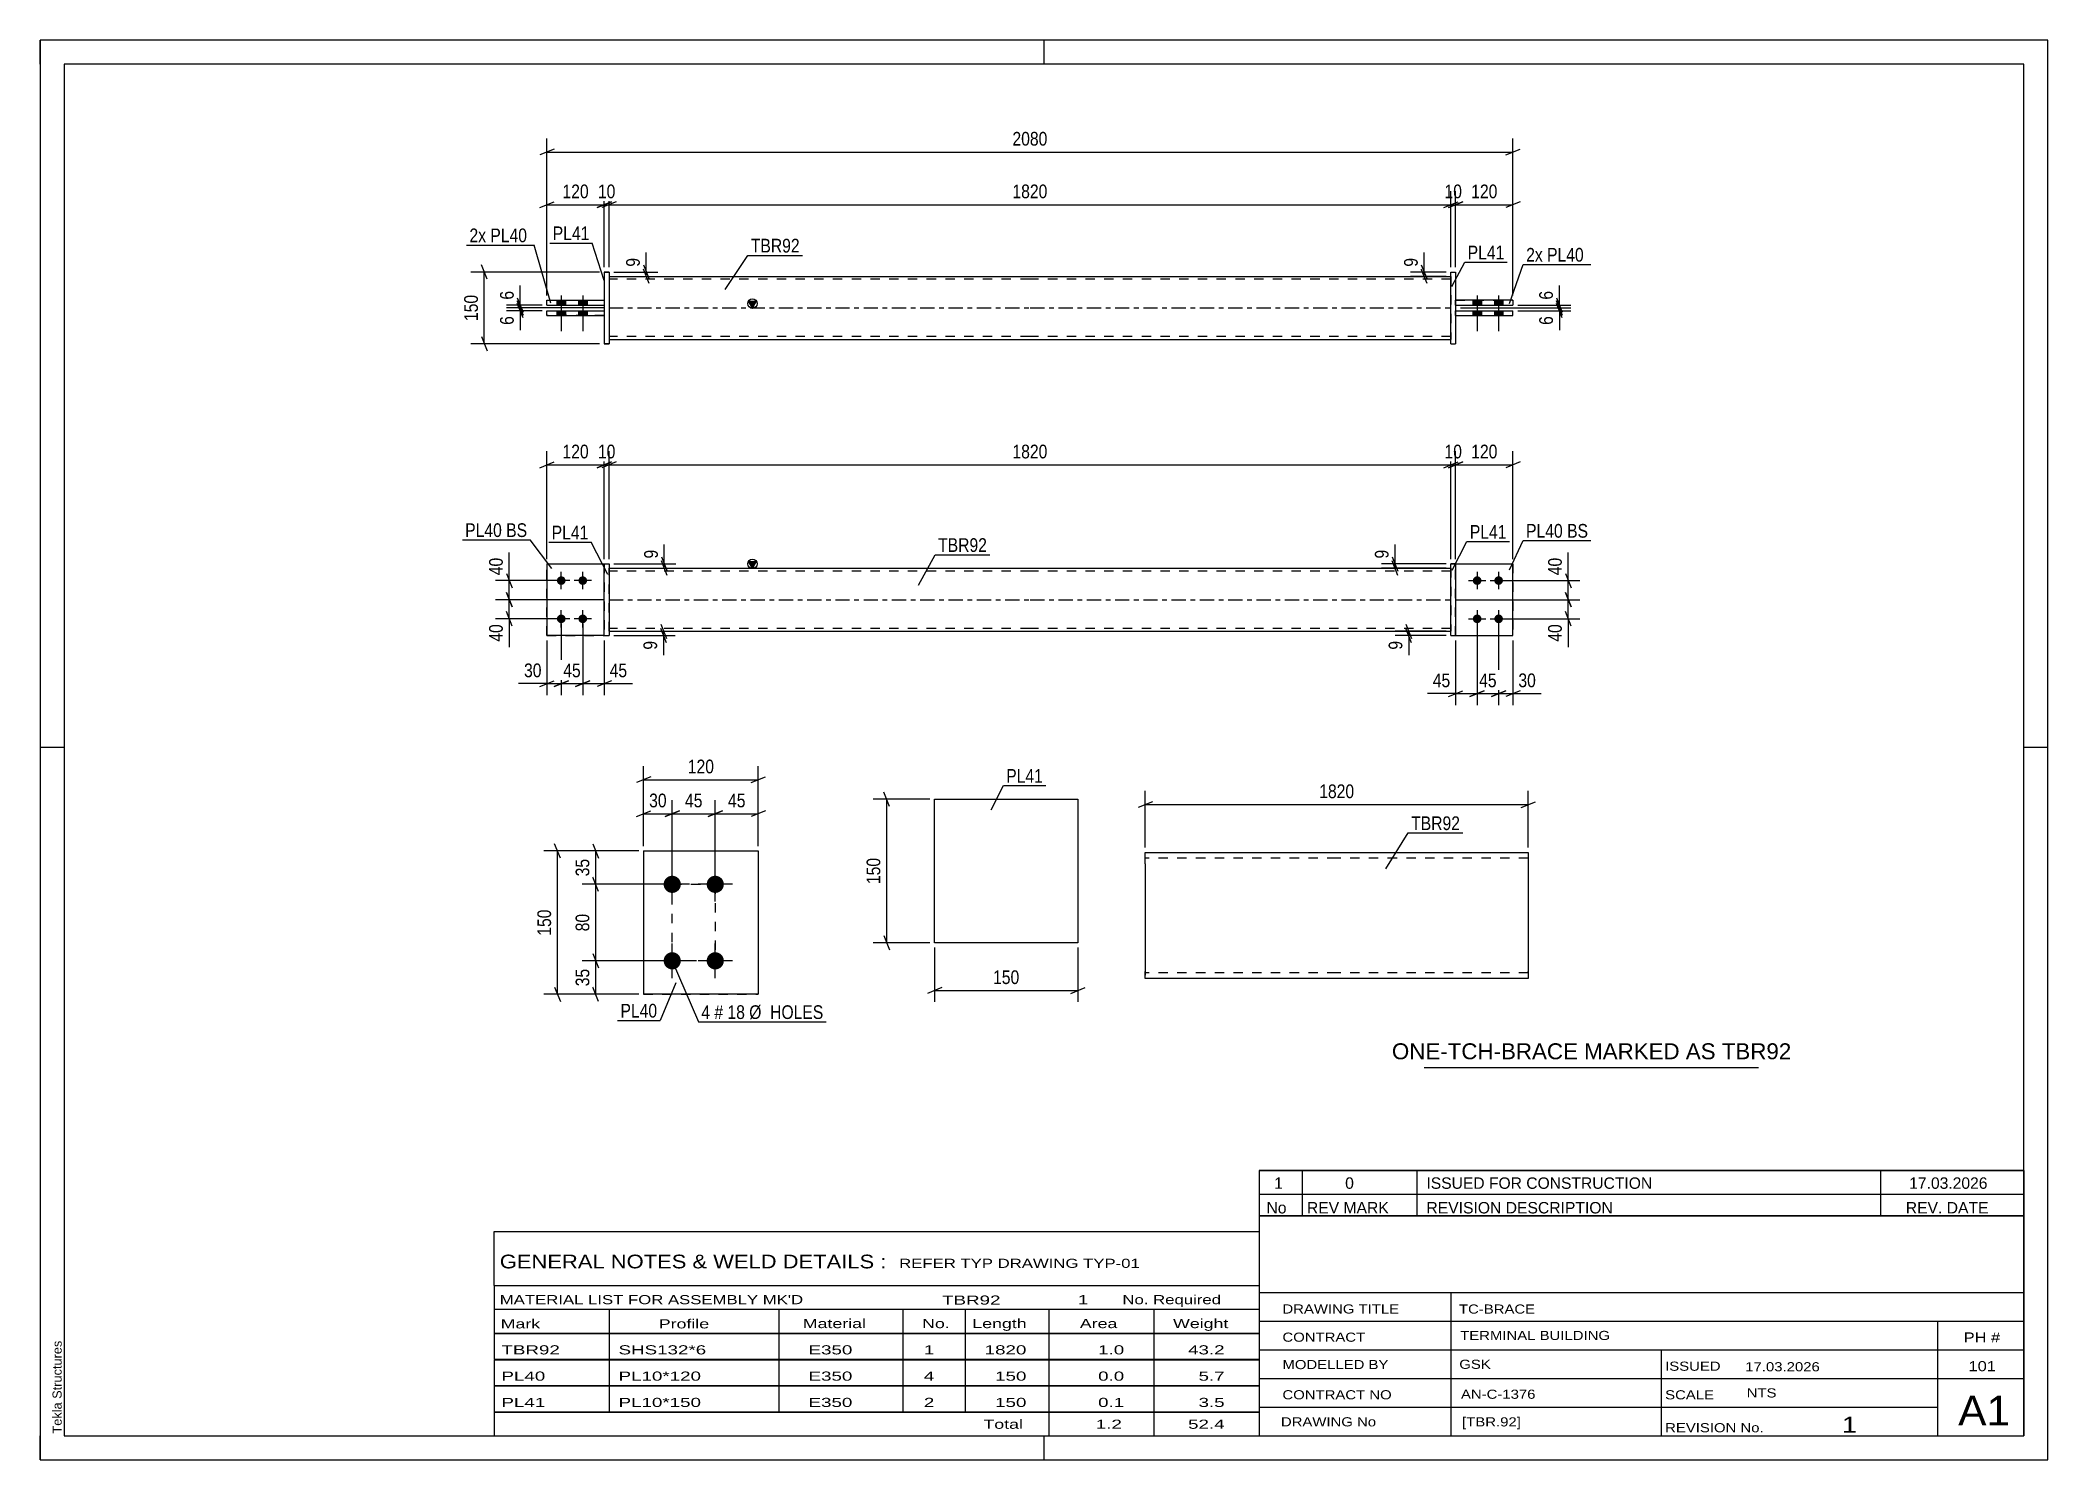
# Paper-space layout 'Layout1' of a CAD drawing. Header units: millimetres. Extents: x 0 to 420, y 0 to 297.
# The model-space entities are those that its viewports show. They can reach past a viewport. Long polylines and large blocks are cut down to what shows.
import ezdxf

# ---------------------------------------------------------------- set-up
doc = ezdxf.new("R2010")
doc.units = ezdxf.units.MM
doc.linetypes.add('DXK_LINE_DOT2', pattern=[3.9198, 1.9599, -1.9599])
doc.linetypes.add('DXK_LINE_DOT3', pattern=[5.9187, 2.979, -0.9799, 0.9799, -0.9799])
doc.layers.add('Viewport layer', color=7, linetype='Continuous', plot=False)
doc.styles.add('Arial', font='ARIAL.TTF', dxfattribs={"height": 0.2})
doc.styles.add('Arial Narrow', font='ARIALN.TTF', dxfattribs={"height": 0.2})

# ---------------------------------------------------------------- blocks, each defined once
blk = doc.blocks.new('Unknown-582684172-1127')
at = {"color": 5, "linetype": 'Continuous'}
for p, q in [((420, 297), (0, 297)), ((0, 297), (0, 0)), ((0, 292), (0, 297)), ((210, 292), (210, 297)), ((420, 0), (420, 297)), ((415, 292), (5, 292)), ((5, 292), (5, 5)), ((415, 5), (415, 292)), ((5, 149), (0, 149)), ((420, 149), (415, 149)), ((0, 0), (0, 5)), ((5, 5), (415, 5)), ((210, 0), (210, 5)), ((0, 0), (420, 0))]:
    blk.add_line(p, q, dxfattribs=at)
at = {"color": 174, "linetype": 'Continuous', "style": 'Arial'}
blk.add_text('Tekla Structures', height=1.9102, rotation=90, dxfattribs=at).set_placement((4.5, 5.5))
blk = doc.blocks.new('Part-582684172-1392 - 1364')
at = {"color": 2, "linetype": 'Continuous'}
for p, q in [((106.01, 187.44), (118.01, 187.44)), ((106.01, 187.44), (106.01, 172.44)), ((118.01, 172.44), (106.01, 172.44)), ((106.01, 172.44), (106.01, 172.44))]:
    blk.add_line(p, q, dxfattribs=at)
at = {"color": 7, "linetype": 'DXK_LINE_DOT2'}
for p, q in [((106.01, 187.44), (118.01, 187.44)), ((118.01, 187.44), (118.01, 187.44)), ((118.01, 187.44), (118.01, 172.44)), ((106.01, 172.44), (118.01, 172.44))]:
    blk.add_line(p, q, dxfattribs=at)
blk = doc.blocks.new('Bolt-582684172-1413 - 1364')
at = {"linetype": 'Continuous'}
for points in [[(300.61, 184.84), (300.8, 184.82), (300.98, 184.76), (301.14, 184.67), (301.28, 184.54), (301.39, 184.39), (301.47, 184.22), (301.51, 184.03), (301.51, 183.85), (301.47, 183.66), (301.39, 183.49), (301.28, 183.34), (301.14, 183.21), (300.98, 183.12), (300.8, 183.06), (300.61, 183.04), (300.42, 183.06), (300.24, 183.12), (300.08, 183.21), (299.94, 183.34), (299.83, 183.49), (299.75, 183.66), (299.72, 183.85), (299.72, 184.03), (299.75, 184.22), (299.83, 184.39), (299.94, 184.54), (300.08, 184.67), (300.24, 184.76), (300.42, 184.82)], [(305.11, 184.84), (305.3, 184.82), (305.48, 184.76), (305.64, 184.67), (305.78, 184.54), (305.89, 184.39), (305.97, 184.22), (306.01, 184.03), (306.01, 183.85), (305.97, 183.66), (305.89, 183.49), (305.78, 183.34), (305.64, 183.21), (305.48, 183.12), (305.3, 183.06), (305.11, 183.04), (304.92, 183.06), (304.74, 183.12), (304.58, 183.21), (304.44, 183.34), (304.33, 183.49), (304.25, 183.66), (304.22, 183.85), (304.22, 184.03), (304.25, 184.22), (304.33, 184.39), (304.44, 184.54), (304.58, 184.67), (304.74, 184.76), (304.92, 184.82)], [(300.61, 176.84), (300.8, 176.82), (300.98, 176.76), (301.14, 176.67), (301.28, 176.54), (301.39, 176.39), (301.47, 176.22), (301.51, 176.03), (301.51, 175.85), (301.47, 175.66), (301.39, 175.49), (301.28, 175.34), (301.14, 175.21), (300.98, 175.12), (300.8, 175.06), (300.61, 175.04), (300.42, 175.06), (300.24, 175.12), (300.08, 175.21), (299.94, 175.34), (299.83, 175.49), (299.75, 175.66), (299.72, 175.85), (299.72, 176.03), (299.75, 176.22), (299.83, 176.39), (299.94, 176.54), (300.08, 176.67), (300.24, 176.76), (300.42, 176.82)], [(305.11, 176.84), (305.3, 176.82), (305.48, 176.76), (305.64, 176.67), (305.78, 176.54), (305.89, 176.39), (305.97, 176.22), (306.01, 176.03), (306.01, 175.85), (305.97, 175.66), (305.89, 175.49), (305.78, 175.34), (305.64, 175.21), (305.48, 175.12), (305.3, 175.06), (305.11, 175.04), (304.92, 175.06), (304.74, 175.12), (304.58, 175.21), (304.44, 175.34), (304.33, 175.49), (304.25, 175.66), (304.22, 175.85), (304.22, 176.03), (304.25, 176.22), (304.33, 176.39), (304.44, 176.54), (304.58, 176.67), (304.74, 176.76), (304.92, 176.82)]]:
    blk.add_hatch(color=1, dxfattribs=at).paths.add_polyline_path(points)
at = {"color": 1, "linetype": 'Continuous'}
for p, q in [((300.61, 185.74), (300.61, 182.14)), ((305.11, 185.74), (305.11, 182.14)), ((298.81, 183.94), (302.41, 183.94)), ((303.31, 183.94), (306.91, 183.94)), ((300.61, 177.74), (300.61, 174.14)), ((305.11, 177.74), (305.11, 174.14)), ((298.81, 175.94), (302.41, 175.94)), ((303.31, 175.94), (306.91, 175.94))]:
    blk.add_line(p, q, dxfattribs=at)
blk = doc.blocks.new('Part-582684172-1397 - 1364')
at = {"color": 7, "linetype": 'DXK_LINE_DOT2'}
for p, q in [((106.01, 187.44), (118.01, 187.44)), ((106.01, 187.44), (118.01, 187.44)), ((106.01, 172.44), (106.01, 187.44)), ((118.01, 187.44), (118.01, 187.44)), ((118.01, 187.44), (118.01, 172.44)), ((106.01, 172.44), (118.01, 172.44)), ((118.01, 172.44), (106.01, 172.44)), ((106.01, 172.44), (106.01, 172.44))]:
    blk.add_line(p, q, dxfattribs=at)
blk = doc.blocks.new('Part-582684172-1412 - 1364')
at = {"color": 2, "linetype": 'Continuous'}
for p, q in [((118.01, 187.44), (119.01, 187.44)), ((118.01, 172.44), (118.01, 187.44)), ((119.01, 187.44), (119.01, 187.44)), ((119.01, 187.44), (119.01, 172.44)), ((118.01, 172.44), (119.01, 172.44))]:
    blk.add_line(p, q, dxfattribs=at)
at = {"color": 7, "linetype": 'DXK_LINE_DOT2'}
for p, q in [((118.01, 187.44), (119.01, 187.44)), ((118.01, 172.44), (119.01, 172.44))]:
    blk.add_line(p, q, dxfattribs=at)
blk = doc.blocks.new('Bolt-582684172-1414 - 1364')
at = {"linetype": 'Continuous'}
for points in [[(109.01, 184.84), (109.2, 184.82), (109.38, 184.76), (109.54, 184.67), (109.68, 184.54), (109.79, 184.39), (109.87, 184.22), (109.91, 184.03), (109.91, 183.85), (109.87, 183.66), (109.79, 183.49), (109.68, 183.34), (109.54, 183.21), (109.38, 183.12), (109.2, 183.06), (109.01, 183.04), (108.82, 183.06), (108.64, 183.12), (108.48, 183.21), (108.34, 183.34), (108.23, 183.49), (108.15, 183.66), (108.12, 183.85), (108.12, 184.03), (108.15, 184.22), (108.23, 184.39), (108.34, 184.54), (108.48, 184.67), (108.64, 184.76), (108.82, 184.82)], [(113.51, 184.84), (113.7, 184.82), (113.88, 184.76), (114.04, 184.67), (114.18, 184.54), (114.29, 184.39), (114.37, 184.22), (114.41, 184.03), (114.41, 183.85), (114.37, 183.66), (114.29, 183.49), (114.18, 183.34), (114.04, 183.21), (113.88, 183.12), (113.7, 183.06), (113.51, 183.04), (113.32, 183.06), (113.14, 183.12), (112.98, 183.21), (112.84, 183.34), (112.73, 183.49), (112.65, 183.66), (112.62, 183.85), (112.62, 184.03), (112.65, 184.22), (112.73, 184.39), (112.84, 184.54), (112.98, 184.67), (113.14, 184.76), (113.32, 184.82)], [(109.01, 176.84), (109.2, 176.82), (109.38, 176.76), (109.54, 176.67), (109.68, 176.54), (109.79, 176.39), (109.87, 176.22), (109.91, 176.03), (109.91, 175.85), (109.87, 175.66), (109.79, 175.49), (109.68, 175.34), (109.54, 175.21), (109.38, 175.12), (109.2, 175.06), (109.01, 175.04), (108.82, 175.06), (108.64, 175.12), (108.48, 175.21), (108.34, 175.34), (108.23, 175.49), (108.15, 175.66), (108.12, 175.85), (108.12, 176.03), (108.15, 176.22), (108.23, 176.39), (108.34, 176.54), (108.48, 176.67), (108.64, 176.76), (108.82, 176.82)], [(113.51, 176.84), (113.7, 176.82), (113.88, 176.76), (114.04, 176.67), (114.18, 176.54), (114.29, 176.39), (114.37, 176.22), (114.41, 176.03), (114.41, 175.85), (114.37, 175.66), (114.29, 175.49), (114.18, 175.34), (114.04, 175.21), (113.88, 175.12), (113.7, 175.06), (113.51, 175.04), (113.32, 175.06), (113.14, 175.12), (112.98, 175.21), (112.84, 175.34), (112.73, 175.49), (112.65, 175.66), (112.62, 175.85), (112.62, 176.03), (112.65, 176.22), (112.73, 176.39), (112.84, 176.54), (112.98, 176.67), (113.14, 176.76), (113.32, 176.82)]]:
    blk.add_hatch(color=1, dxfattribs=at).paths.add_polyline_path(points)
at = {"color": 1, "linetype": 'Continuous'}
for p, q in [((109.01, 182.14), (109.01, 185.74)), ((113.51, 182.14), (113.51, 185.74)), ((110.81, 183.94), (107.21, 183.94)), ((115.31, 183.94), (111.71, 183.94)), ((109.01, 174.14), (109.01, 177.74)), ((113.51, 174.14), (113.51, 177.74)), ((110.81, 175.94), (107.21, 175.94)), ((115.31, 175.94), (111.71, 175.94))]:
    blk.add_line(p, q, dxfattribs=at)
blk = doc.blocks.new('Part-582684172-1424 - 1364')
at = {"color": 2, "linetype": 'Continuous'}
for p, q in [((296.11, 187.44), (295.11, 187.44)), ((295.11, 172.44), (295.11, 187.44)), ((296.11, 187.44), (296.11, 172.44)), ((295.11, 172.44), (295.11, 172.44)), ((295.11, 172.44), (296.11, 172.44))]:
    blk.add_line(p, q, dxfattribs=at)
at = {"color": 7, "linetype": 'DXK_LINE_DOT2'}
for p, q in [((295.11, 187.44), (295.11, 187.44)), ((295.11, 187.44), (296.11, 187.44)), ((296.11, 187.44), (296.11, 187.44)), ((295.11, 172.44), (296.11, 172.44))]:
    blk.add_line(p, q, dxfattribs=at)
blk = doc.blocks.new('Part-582684172-1439 - 1364')
at = {"linetype": 'Continuous'}
blk.add_hatch(color=2, dxfattribs=at).paths.add_polyline_path([(149.01, 186.54), (148.21, 187.94), (149.81, 187.94)])
at = {"color": 2, "linetype": 'Continuous'}
for p, q in [((119.01, 186.54), (207.01, 186.54)), ((149.01, 186.54), (148.21, 187.94)), ((148.21, 187.94), (149.81, 187.94)), ((149.81, 187.94), (149.01, 186.54)), ((207.11, 186.54), (295.11, 186.54)), ((119.01, 173.34), (207.01, 173.34)), ((207.11, 173.34), (295.11, 173.34))]:
    blk.add_line(p, q, dxfattribs=at)
at = {"color": 7, "linetype": 'DXK_LINE_DOT2'}
for p, q in [((119.01, 173.34), (119.01, 186.54)), ((207.01, 185.94), (119.01, 185.94)), ((295.11, 185.94), (207.11, 185.94)), ((295.11, 186.54), (295.11, 173.34)), ((207.01, 173.94), (119.01, 173.94)), ((295.11, 173.94), (207.11, 173.94))]:
    blk.add_line(p, q, dxfattribs=at)
at = {"color": 7, "linetype": 'DXK_LINE_DOT3'}
for p, q in [((119.01, 179.94), (207.01, 179.94)), ((207.11, 179.94), (295.11, 179.94))]:
    blk.add_line(p, q, dxfattribs=at)
at = {"color": 2, "linetype": 'Continuous'}
blk.add_circle((149.01, 187.44), 1, dxfattribs=at)
blk = doc.blocks.new('Part-582684172-1444 - 1364')
at = {"color": 2, "linetype": 'Continuous'}
for p, q in [((296.11, 187.44), (308.11, 187.44)), ((308.11, 187.44), (308.11, 187.44)), ((308.11, 172.44), (308.11, 187.44)), ((296.11, 172.44), (308.11, 172.44))]:
    blk.add_line(p, q, dxfattribs=at)
at = {"color": 7, "linetype": 'DXK_LINE_DOT2'}
for p, q in [((296.11, 187.44), (308.11, 187.44)), ((296.11, 172.44), (296.11, 187.44)), ((308.11, 187.44), (308.11, 187.44)), ((296.11, 172.44), (296.11, 172.44)), ((296.11, 172.44), (308.11, 172.44))]:
    blk.add_line(p, q, dxfattribs=at)
blk = doc.blocks.new('Part-582684172-1449 - 1364')
at = {"color": 7, "linetype": 'DXK_LINE_DOT2'}
for p, q in [((296.11, 187.44), (308.11, 187.44)), ((296.11, 172.44), (296.11, 187.44)), ((296.11, 187.44), (308.11, 187.44)), ((308.11, 187.44), (308.11, 187.44)), ((308.11, 187.44), (308.11, 172.44)), ((296.11, 172.44), (296.11, 172.44)), ((296.11, 172.44), (308.11, 172.44)), ((296.11, 172.44), (308.11, 172.44))]:
    blk.add_line(p, q, dxfattribs=at)
blk = doc.blocks.new('Part-582684172-1771 - 1745')
at = {"color": 2, "linetype": 'Continuous'}
for p, q in [((106.01, 240.39), (118.01, 240.39)), ((106.01, 239.39), (106.01, 240.39)), ((118.01, 240.39), (118.01, 239.39)), ((106.01, 239.39), (118.01, 239.39)), ((106.01, 239.39), (106.01, 239.39))]:
    blk.add_line(p, q, dxfattribs=at)
at = {"color": 7, "linetype": 'DXK_LINE_DOT2'}
for p, q in [((106.01, 240.39), (118.01, 240.39)), ((118.01, 239.39), (106.01, 239.39))]:
    blk.add_line(p, q, dxfattribs=at)
blk = doc.blocks.new('Part-582684172-1751 - 1745')
at = {"linetype": 'Continuous'}
blk.add_hatch(color=2, dxfattribs=at).paths.add_polyline_path([(149.01, 240.99), (148.21, 242.39), (149.81, 242.39)])
at = {"color": 2, "linetype": 'Continuous'}
for p, q in [((119.01, 247.59), (207.01, 247.59)), ((207.11, 247.59), (295.11, 247.59)), ((149.01, 240.99), (148.21, 242.39)), ((148.21, 242.39), (149.81, 242.39)), ((149.81, 242.39), (149.01, 240.99)), ((119.01, 234.39), (207.01, 234.39)), ((207.11, 234.39), (295.11, 234.39))]:
    blk.add_line(p, q, dxfattribs=at)
at = {"color": 7, "linetype": 'DXK_LINE_DOT2'}
for p, q in [((119.01, 247.59), (119.01, 234.39)), ((207.01, 246.99), (119.01, 246.99)), ((295.11, 246.99), (207.11, 246.99)), ((295.11, 247.59), (295.11, 234.39)), ((207.01, 234.99), (119.01, 234.99)), ((295.11, 234.99), (207.11, 234.99))]:
    blk.add_line(p, q, dxfattribs=at)
at = {"color": 7, "linetype": 'DXK_LINE_DOT3'}
for p, q in [((119.01, 240.99), (207.01, 240.99)), ((207.11, 240.99), (295.11, 240.99))]:
    blk.add_line(p, q, dxfattribs=at)
at = {"color": 2, "linetype": 'Continuous'}
blk.add_circle((149.01, 241.89), 1, dxfattribs=at)
blk = doc.blocks.new('Part-582684172-1756 - 1745')
at = {"color": 2, "linetype": 'Continuous'}
for p, q in [((296.11, 240.39), (308.11, 240.39)), ((296.11, 239.39), (296.11, 240.39)), ((308.11, 239.39), (308.11, 240.39)), ((296.11, 239.39), (296.11, 239.39)), ((296.11, 239.39), (308.11, 239.39))]:
    blk.add_line(p, q, dxfattribs=at)
at = {"color": 7, "linetype": 'DXK_LINE_DOT2'}
for p, q in [((296.11, 240.39), (308.11, 240.39)), ((296.11, 239.39), (308.11, 239.39))]:
    blk.add_line(p, q, dxfattribs=at)
blk = doc.blocks.new('Part-582684172-1761 - 1745')
at = {"color": 2, "linetype": 'Continuous'}
for p, q in [((308.11, 242.59), (296.11, 242.59)), ((296.11, 241.59), (296.11, 242.59)), ((296.11, 241.59), (296.11, 241.59)), ((296.11, 241.59), (308.11, 241.59)), ((308.11, 242.59), (308.11, 241.59))]:
    blk.add_line(p, q, dxfattribs=at)
at = {"color": 7, "linetype": 'DXK_LINE_DOT2'}
for p, q in [((296.11, 242.59), (296.11, 242.59)), ((296.11, 242.59), (308.11, 242.59)), ((296.11, 241.59), (308.11, 241.59)), ((308.11, 242.59), (308.11, 242.59))]:
    blk.add_line(p, q, dxfattribs=at)
blk = doc.blocks.new('Part-582684172-1766 - 1745')
at = {"color": 2, "linetype": 'Continuous'}
for p, q in [((295.11, 248.49), (295.11, 248.49)), ((295.11, 233.49), (295.11, 248.49)), ((295.11, 248.49), (296.11, 248.49)), ((296.11, 248.49), (296.11, 248.49)), ((296.11, 248.49), (296.11, 233.49)), ((295.11, 233.49), (296.11, 233.49)), ((295.11, 233.49), (295.11, 233.49)), ((296.11, 233.49), (296.11, 233.49))]:
    blk.add_line(p, q, dxfattribs=at)
at = {"color": 7, "linetype": 'DXK_LINE_DOT2'}
for p, q in [((295.11, 248.49), (295.11, 248.49)), ((295.11, 248.49), (296.11, 248.49)), ((295.11, 233.49), (296.11, 233.49))]:
    blk.add_line(p, q, dxfattribs=at)
blk = doc.blocks.new('Part-582684172-1776 - 1745')
at = {"color": 2, "linetype": 'Continuous'}
for p, q in [((106.01, 242.59), (118.01, 242.59)), ((106.01, 241.59), (106.01, 242.59)), ((106.01, 241.59), (118.01, 241.59)), ((106.01, 241.59), (106.01, 241.59)), ((118.01, 242.59), (118.01, 241.59))]:
    blk.add_line(p, q, dxfattribs=at)
at = {"color": 7, "linetype": 'DXK_LINE_DOT2'}
for p, q in [((106.01, 242.59), (118.01, 242.59)), ((106.01, 242.59), (106.01, 242.59)), ((106.01, 241.59), (118.01, 241.59)), ((118.01, 242.59), (118.01, 242.59))]:
    blk.add_line(p, q, dxfattribs=at)
blk = doc.blocks.new('Part-582684172-1781 - 1745')
at = {"color": 2, "linetype": 'Continuous'}
for p, q in [((118.01, 248.49), (119.01, 248.49)), ((118.01, 248.49), (118.01, 233.49)), ((119.01, 248.49), (119.01, 248.49)), ((119.01, 248.49), (119.01, 233.49)), ((119.01, 233.49), (118.01, 233.49)), ((118.01, 233.49), (118.01, 233.49))]:
    blk.add_line(p, q, dxfattribs=at)
at = {"color": 7, "linetype": 'DXK_LINE_DOT2'}
for p, q in [((119.01, 248.49), (118.01, 248.49)), ((119.01, 248.49), (119.01, 248.49)), ((118.01, 233.49), (119.01, 233.49))]:
    blk.add_line(p, q, dxfattribs=at)
blk = doc.blocks.new('Bolt-582684172-1782 - 1745')
at = {"linetype": 'Continuous'}
for points in [[(301.51, 242.59), (299.71, 242.59), (299.71, 241.59), (301.51, 241.59)], [(301.51, 242.59), (299.71, 242.59), (299.71, 241.59), (301.51, 241.59)], [(301.51, 240.39), (299.71, 240.39), (299.71, 239.39), (301.51, 239.39)], [(301.51, 240.39), (299.71, 240.39), (299.71, 239.39), (301.51, 239.39)], [(306.01, 242.59), (304.21, 242.59), (304.21, 241.59), (306.01, 241.59)], [(306.01, 242.59), (304.21, 242.59), (304.21, 241.59), (306.01, 241.59)], [(306.01, 240.39), (304.21, 240.39), (304.21, 239.39), (306.01, 239.39)], [(306.01, 240.39), (304.21, 240.39), (304.21, 239.39), (306.01, 239.39)]]:
    blk.add_hatch(color=1, dxfattribs=at).paths.add_polyline_path(points)
at = {"color": 1, "linetype": 'Continuous'}
for p, q in [((299.71, 242.59), (299.71, 241.59)), ((299.71, 242.59), (299.71, 241.59)), ((299.71, 240.39), (299.71, 239.39)), ((299.71, 240.39), (299.71, 239.39)), ((300.61, 243.59), (300.61, 236.09)), ((300.61, 243.59), (300.61, 236.09)), ((301.51, 242.59), (301.51, 241.59)), ((301.51, 242.59), (301.51, 241.59)), ((301.51, 240.39), (301.51, 239.39)), ((301.51, 240.39), (301.51, 239.39)), ((304.21, 242.59), (304.21, 241.59)), ((304.21, 242.59), (304.21, 241.59)), ((304.21, 240.39), (304.21, 239.39)), ((304.21, 240.39), (304.21, 239.39)), ((305.11, 243.59), (305.11, 236.09)), ((305.11, 243.59), (305.11, 236.09)), ((306.01, 242.59), (306.01, 241.59)), ((306.01, 242.59), (306.01, 241.59)), ((306.01, 240.39), (306.01, 239.39)), ((306.01, 240.39), (306.01, 239.39))]:
    blk.add_line(p, q, dxfattribs=at)
blk = doc.blocks.new('Bolt-582684172-1783 - 1745')
at = {"linetype": 'Continuous'}
for points in [[(108.11, 241.59), (109.91, 241.59), (109.91, 242.59), (108.11, 242.59)], [(108.11, 241.59), (109.91, 241.59), (109.91, 242.59), (108.11, 242.59)], [(108.11, 239.39), (109.91, 239.39), (109.91, 240.39), (108.11, 240.39)], [(108.11, 239.39), (109.91, 239.39), (109.91, 240.39), (108.11, 240.39)], [(112.61, 241.59), (114.41, 241.59), (114.41, 242.59), (112.61, 242.59)], [(112.61, 241.59), (114.41, 241.59), (114.41, 242.59), (112.61, 242.59)], [(112.61, 239.39), (114.41, 239.39), (114.41, 240.39), (112.61, 240.39)], [(112.61, 239.39), (114.41, 239.39), (114.41, 240.39), (112.61, 240.39)]]:
    blk.add_hatch(color=1, dxfattribs=at).paths.add_polyline_path(points)
at = {"color": 1, "linetype": 'Continuous'}
for p, q in [((108.11, 242.59), (108.11, 241.59)), ((108.11, 242.59), (108.11, 241.59)), ((108.11, 240.39), (108.11, 239.39)), ((108.11, 240.39), (108.11, 239.39)), ((109.01, 243.59), (109.01, 236.09)), ((109.01, 243.59), (109.01, 236.09)), ((109.91, 242.59), (109.91, 241.59)), ((109.91, 242.59), (109.91, 241.59)), ((109.91, 240.39), (109.91, 239.39)), ((109.91, 240.39), (109.91, 239.39)), ((112.61, 242.59), (112.61, 241.59)), ((112.61, 242.59), (112.61, 241.59)), ((112.61, 240.39), (112.61, 239.39)), ((112.61, 240.39), (112.61, 239.39)), ((113.51, 243.59), (113.51, 236.09)), ((113.51, 243.59), (113.51, 236.09)), ((114.41, 242.59), (114.41, 241.59)), ((114.41, 242.59), (114.41, 241.59)), ((114.41, 240.39), (114.41, 239.39)), ((114.41, 240.39), (114.41, 239.39))]:
    blk.add_line(p, q, dxfattribs=at)
blk = doc.blocks.new('Bolt-582684172-2085 - 2022')
at = {"linetype": 'Continuous'}
for points in [[(132.23, 122.2), (132.6, 122.16), (132.96, 122.04), (133.29, 121.85), (133.57, 121.6), (133.79, 121.3), (133.94, 120.95), (134.02, 120.58), (134.02, 120.21), (133.94, 119.84), (133.79, 119.5), (133.57, 119.19), (133.29, 118.94), (132.96, 118.75), (132.6, 118.63), (132.23, 118.6), (131.85, 118.63), (131.5, 118.75), (131.17, 118.94), (130.89, 119.19), (130.67, 119.5), (130.52, 119.84), (130.44, 120.21), (130.44, 120.58), (130.52, 120.95), (130.67, 121.3), (130.89, 121.6), (131.17, 121.85), (131.5, 122.04), (131.85, 122.16)], [(141.23, 122.2), (141.6, 122.16), (141.96, 122.04), (142.29, 121.85), (142.57, 121.6), (142.79, 121.3), (142.94, 120.95), (143.02, 120.58), (143.02, 120.21), (142.94, 119.84), (142.79, 119.5), (142.57, 119.19), (142.29, 118.94), (141.96, 118.75), (141.6, 118.63), (141.23, 118.6), (140.85, 118.63), (140.5, 118.75), (140.17, 118.94), (139.89, 119.19), (139.67, 119.5), (139.52, 119.84), (139.44, 120.21), (139.44, 120.58), (139.52, 120.95), (139.67, 121.3), (139.89, 121.6), (140.17, 121.85), (140.5, 122.04), (140.85, 122.16)], [(132.23, 106.2), (132.6, 106.16), (132.96, 106.04), (133.29, 105.85), (133.57, 105.6), (133.79, 105.3), (133.94, 104.95), (134.02, 104.58), (134.02, 104.21), (133.94, 103.84), (133.79, 103.5), (133.57, 103.19), (133.29, 102.94), (132.96, 102.75), (132.6, 102.63), (132.23, 102.6), (131.85, 102.63), (131.5, 102.75), (131.17, 102.94), (130.89, 103.19), (130.67, 103.5), (130.52, 103.84), (130.44, 104.21), (130.44, 104.58), (130.52, 104.95), (130.67, 105.3), (130.89, 105.6), (131.17, 105.85), (131.5, 106.04), (131.85, 106.16)], [(141.23, 106.2), (141.6, 106.16), (141.96, 106.04), (142.29, 105.85), (142.57, 105.6), (142.79, 105.3), (142.94, 104.95), (143.02, 104.58), (143.02, 104.21), (142.94, 103.84), (142.79, 103.5), (142.57, 103.19), (142.29, 102.94), (141.96, 102.75), (141.6, 102.63), (141.23, 102.6), (140.85, 102.63), (140.5, 102.75), (140.17, 102.94), (139.89, 103.19), (139.67, 103.5), (139.52, 103.84), (139.44, 104.21), (139.44, 104.58), (139.52, 104.95), (139.67, 105.3), (139.89, 105.6), (140.17, 105.85), (140.5, 106.04), (140.85, 106.16)]]:
    blk.add_hatch(color=1, dxfattribs=at).paths.add_polyline_path(points)
at = {"color": 1, "linetype": 'Continuous'}
for p, q in [((132.23, 116.8), (132.23, 124)), ((141.23, 116.8), (141.23, 124)), ((135.83, 120.4), (128.63, 120.4)), ((144.83, 120.4), (137.63, 120.4)), ((132.23, 100.8), (132.23, 108)), ((141.23, 100.8), (141.23, 108)), ((135.83, 104.4), (128.63, 104.4)), ((144.83, 104.4), (137.63, 104.4))]:
    blk.add_line(p, q, dxfattribs=at)
blk = doc.blocks.new('Part-582684172-2090 - 2022')
at = {"color": 2, "linetype": 'Continuous'}
for p, q in [((126.23, 127.4), (150.23, 127.4)), ((126.23, 127.4), (126.23, 97.4)), ((150.23, 127.4), (150.23, 127.4)), ((150.23, 127.4), (150.23, 97.4)), ((150.23, 97.4), (126.23, 97.4)), ((126.23, 97.4), (126.23, 97.4))]:
    blk.add_line(p, q, dxfattribs=at)
at = {"color": 7, "linetype": 'DXK_LINE_DOT2'}
for p, q in [((126.23, 127.4), (150.23, 127.4)), ((150.23, 127.4), (150.23, 127.4)), ((126.23, 97.4), (150.23, 97.4))]:
    blk.add_line(p, q, dxfattribs=at)
blk = doc.blocks.new('Part-582684172-2237 - 2231')
at = {"color": 2, "linetype": 'Continuous'}
for p, q in [((187.1, 138.19), (217.1, 138.19)), ((187.1, 108.19), (187.1, 138.19)), ((217.1, 138.19), (217.1, 108.19)), ((217.1, 108.19), (187.1, 108.19))]:
    blk.add_line(p, q, dxfattribs=at)
blk = doc.blocks.new('Part-582684172-2260 - 2254')
at = {"color": 2, "linetype": 'Continuous'}
for p, q in [((231.19, 124.68), (231.19, 127.08)), ((231.19, 127.08), (271.19, 127.08)), ((271.29, 127.08), (311.29, 127.08)), ((311.29, 127.08), (311.29, 126.9)), ((311.29, 126.9), (311.29, 124.68)), ((231.19, 124.68), (231.19, 102.16)), ((311.29, 124.68), (311.29, 100.68)), ((231.19, 100.86), (231.19, 102.16)), ((231.19, 100.68), (231.19, 100.86)), ((271.19, 100.68), (231.19, 100.68)), ((311.29, 100.68), (271.29, 100.68))]:
    blk.add_line(p, q, dxfattribs=at)
at = {"color": 7, "linetype": 'DXK_LINE_DOT2'}
for p, q in [((311.29, 126.38), (311.29, 124.68)), ((271.19, 125.88), (231.19, 125.88)), ((311.29, 125.88), (271.29, 125.88)), ((231.19, 102.16), (231.19, 101.38)), ((231.19, 101.88), (231.19, 101.97)), ((271.19, 101.88), (231.19, 101.88)), ((311.29, 101.88), (271.29, 101.88)), ((311.29, 101.97), (311.29, 102.16)), ((311.29, 101.88), (311.29, 101.97)), ((311.29, 101.88), (311.29, 101.97))]:
    blk.add_line(p, q, dxfattribs=at)
blk = doc.blocks.new('Rectangle-582684172-2216 - 2022')
at = {"color": 1, "linetype": 'DXK_LINE_DOT2'}
blk.add_lwpolyline([(132.23, 120.4), (141.23, 120.4), (141.23, 104.4), (132.23, 104.4), (132.23, 120.4)], close=True, dxfattribs=at)
blk = doc.blocks.new('StraightDimension-582684172-1681 - 1364')
at = {"color": 7, "linetype": 'Continuous'}
for p, q in [((319.07, 181.44), (320.27, 178.44)), ((296.11, 179.94), (322.07, 179.94)), ((320.27, 174.44), (319.07, 177.44)), ((319.67, 175.94), (319.67, 179.94)), ((306.11, 175.94), (322.07, 175.94))]:
    blk.add_line(p, q, dxfattribs=at)
at = {"color": 0}
blk.add_wipeout([(318.92, 175.41), (314.72, 175.41), (314.72, 170.56), (318.92, 170.56)], dxfattribs=at)
at = {"color": 7, "linetype": 'Continuous'}
blk.add_line((319.67, 175.94), (319.67, 170.03), dxfattribs=at)
blk.add_line((319.67, 175.94), (319.67, 170.03), dxfattribs=at)
at = {"color": 3, "style": 'Arial Narrow'}
blk.add_text('40', height=2.863, rotation=90.0002, dxfattribs=at).set_placement((318.32, 171.16))
blk = doc.blocks.new('StraightDimension-582684172-1601 - 1364')
at = {"color": 7, "linetype": 'Continuous'}
for p, q in [((97.53, 185.44), (98.73, 182.44)), ((108.01, 183.94), (95.28, 183.94)), ((98.73, 178.44), (97.53, 181.44)), ((98.13, 179.94), (98.13, 183.94)), ((118.01, 179.94), (95.28, 179.94))]:
    blk.add_line(p, q, dxfattribs=at)
at = {"color": 0}
blk.add_wipeout([(97.38, 189.32), (93.18, 189.32), (93.18, 184.46), (97.38, 184.46)], dxfattribs=at)
at = {"color": 7, "linetype": 'Continuous'}
blk.add_line((98.13, 183.94), (98.13, 189.85), dxfattribs=at)
blk.add_line((98.13, 183.94), (98.13, 189.85), dxfattribs=at)
at = {"color": 3, "style": 'Arial Narrow'}
blk.add_text('40', height=2.863, rotation=90.0002, dxfattribs=at).set_placement((96.78, 185.06))
blk = doc.blocks.new('StraightDimension-582684172-1572 - 1364')
at = {"color": 7, "linetype": 'Continuous'}
for p, q in [((109.01, 174.94), (109.01, 159.98)), ((106.01, 171.44), (106.01, 159.98)), ((104.51, 161.78), (107.51, 162.98)), ((106.01, 162.38), (109.01, 162.38)), ((110.51, 162.98), (107.51, 161.78))]:
    blk.add_line(p, q, dxfattribs=at)
at = {"color": 0}
blk.add_wipeout([(105.49, 163.13), (105.49, 167.33), (100.63, 167.33), (100.63, 163.13)], dxfattribs=at)
at = {"color": 7, "linetype": 'Continuous'}
blk.add_line((106.01, 162.38), (100.1, 162.38), dxfattribs=at)
blk.add_line((106.01, 162.38), (100.1, 162.38), dxfattribs=at)
at = {"color": 3, "style": 'Arial Narrow'}
blk.add_text('30', height=2.863, dxfattribs=at).set_placement((101.23, 163.73))
blk = doc.blocks.new('StraightDimension-582684172-1565 - 1364')
at = {"color": 7, "linetype": 'Continuous'}
for p, q in [((109.01, 174.94), (109.01, 159.98)), ((113.51, 174.94), (113.51, 159.98)), ((107.51, 161.78), (110.51, 162.98)), ((109.01, 162.38), (113.51, 162.38)), ((115.01, 162.98), (112.01, 161.78))]:
    blk.add_line(p, q, dxfattribs=at)
at = {"color": 0}
blk.add_wipeout([(113.69, 163.13), (113.69, 167.33), (108.83, 167.33), (108.83, 163.13)], dxfattribs=at)
at = {"color": 3, "style": 'Arial Narrow'}
blk.add_text('45', height=2.863, dxfattribs=at).set_placement((109.43, 163.73))
blk = doc.blocks.new('StraightDimension-582684172-1592 - 1364')
at = {"color": 7, "linetype": 'Continuous'}
for p, q in [((120.01, 187.44), (132.97, 187.44)), ((120.01, 186.54), (132.97, 186.54)), ((129.97, 188.94), (131.17, 185.94)), ((131.17, 185.04), (129.97, 188.04)), ((130.57, 186.54), (130.57, 187.44))]:
    blk.add_line(p, q, dxfattribs=at)
at = {"color": 0}
blk.add_wipeout([(129.82, 190.99), (125.62, 190.99), (125.62, 187.96), (129.82, 187.96)], dxfattribs=at)
at = {"color": 7, "linetype": 'Continuous'}
blk.add_line((130.57, 187.44), (130.57, 191.52), dxfattribs=at)
blk.add_line((130.57, 187.44), (130.57, 191.52), dxfattribs=at)
at = {"color": 3, "style": 'Arial Narrow'}
blk.add_text('9', height=2.86, rotation=90.0002, dxfattribs=at).set_placement((129.22, 188.56))
blk = doc.blocks.new('StraightDimension-582684172-1458 - 1364')
at = {"color": 7, "linetype": 'Continuous'}
for p, q in [((106.01, 188.44), (106.01, 211.01)), ((118.01, 188.44), (118.01, 211.01)), ((104.51, 207.56), (107.51, 208.76)), ((106.01, 208.16), (118.01, 208.16)), ((119.51, 208.76), (116.51, 207.56))]:
    blk.add_line(p, q, dxfattribs=at)
at = {"color": 0}
blk.add_wipeout([(115.35, 208.91), (115.35, 213.11), (108.67, 213.11), (108.67, 208.91)], dxfattribs=at)
at = {"color": 3, "style": 'Arial Narrow'}
blk.add_text('120', height=2.863, dxfattribs=at).set_placement((109.27, 209.51))
blk = doc.blocks.new('StraightDimension-582684172-1485 - 1364')
at = {"color": 7, "linetype": 'Continuous'}
for p, q in [((118.01, 188.44), (118.01, 211.01)), ((119.01, 188.44), (119.01, 211.01)), ((116.51, 207.56), (119.51, 208.76)), ((120.51, 208.76), (117.51, 207.56)), ((118.01, 208.16), (119.01, 208.16))]:
    blk.add_line(p, q, dxfattribs=at)
at = {"color": 0}
blk.add_wipeout([(120.94, 208.91), (120.94, 213.11), (116.08, 213.11), (116.08, 208.91)], dxfattribs=at)
at = {"color": 3, "style": 'Arial Narrow'}
blk.add_text('10', height=2.863, dxfattribs=at).set_placement((116.68, 209.51))
blk = doc.blocks.new('StraightDimension-582684172-1502 - 1364')
at = {"color": 7, "linetype": 'Continuous'}
for p, q in [((119.01, 188.44), (119.01, 211.01)), ((295.11, 188.44), (295.11, 211.01)), ((120.51, 208.76), (117.51, 207.56)), ((119.01, 208.16), (295.11, 208.16)), ((293.61, 207.56), (296.61, 208.76))]:
    blk.add_line(p, q, dxfattribs=at)
at = {"color": 0}
blk.add_wipeout([(211.32, 208.91), (211.32, 213.11), (202.8, 213.11), (202.8, 208.91)], dxfattribs=at)
at = {"color": 3, "style": 'Arial Narrow'}
blk.add_text('1820', height=2.863, dxfattribs=at).set_placement((203.4, 209.51))
blk = doc.blocks.new('StraightDimension-582684172-1511 - 1364')
at = {"color": 7, "linetype": 'Continuous'}
for p, q in [((295.11, 188.44), (295.11, 211.01)), ((296.11, 188.44), (296.11, 211.01)), ((293.61, 207.56), (296.61, 208.76)), ((297.61, 208.76), (294.61, 207.56)), ((295.11, 208.16), (296.11, 208.16))]:
    blk.add_line(p, q, dxfattribs=at)
at = {"color": 0}
blk.add_wipeout([(298.04, 208.91), (298.04, 213.11), (293.18, 213.11), (293.18, 208.91)], dxfattribs=at)
at = {"color": 3, "style": 'Arial Narrow'}
blk.add_text('10', height=2.863, dxfattribs=at).set_placement((293.78, 209.51))
blk = doc.blocks.new('StraightDimension-582684172-1529 - 1364')
at = {"color": 7, "linetype": 'Continuous'}
for p, q in [((296.11, 188.44), (296.11, 211.01)), ((308.11, 188.44), (308.11, 211.01)), ((294.61, 207.56), (297.61, 208.76)), ((296.11, 208.16), (308.11, 208.16)), ((309.61, 208.76), (306.61, 207.56))]:
    blk.add_line(p, q, dxfattribs=at)
at = {"color": 0}
blk.add_wipeout([(305.45, 208.91), (305.45, 213.11), (298.77, 213.11), (298.77, 208.91)], dxfattribs=at)
at = {"color": 3, "style": 'Arial Narrow'}
blk.add_text('120', height=2.863, dxfattribs=at).set_placement((299.37, 209.51))
blk = doc.blocks.new('StraightDimension-582684172-1552 - 1364')
at = {"color": 7, "linetype": 'Continuous'}
for p, q in [((113.51, 174.94), (113.51, 159.98)), ((118.01, 171.44), (118.01, 159.98)), ((112.01, 161.78), (115.01, 162.98)), ((113.51, 162.38), (118.01, 162.38)), ((119.51, 162.98), (116.51, 161.78))]:
    blk.add_line(p, q, dxfattribs=at)
at = {"color": 0}
blk.add_wipeout([(123.39, 163.13), (123.39, 167.33), (118.54, 167.33), (118.54, 163.13)], dxfattribs=at)
at = {"color": 7, "linetype": 'Continuous'}
blk.add_line((118.01, 162.38), (123.92, 162.38), dxfattribs=at)
blk.add_line((118.01, 162.38), (123.92, 162.38), dxfattribs=at)
at = {"color": 3, "style": 'Arial Narrow'}
blk.add_text('45', height=2.863, dxfattribs=at).set_placement((119.14, 163.73))
blk = doc.blocks.new('StraightDimension-582684172-1583 - 1364')
at = {"color": 7, "linetype": 'Continuous'}
for p, q in [((120.01, 173.34), (132.81, 173.34)), ((120.01, 172.44), (132.81, 172.44)), ((129.81, 174.84), (131.01, 171.84)), ((131.01, 170.94), (129.81, 173.94)), ((130.41, 172.44), (130.41, 173.34))]:
    blk.add_line(p, q, dxfattribs=at)
at = {"color": 0}
blk.add_wipeout([(129.66, 171.91), (125.46, 171.91), (125.46, 168.89), (129.66, 168.89)], dxfattribs=at)
at = {"color": 7, "linetype": 'Continuous'}
blk.add_line((130.41, 172.44), (130.41, 168.36), dxfattribs=at)
blk.add_line((130.41, 172.44), (130.41, 168.36), dxfattribs=at)
at = {"color": 3, "style": 'Arial Narrow'}
blk.add_text('9', height=2.86, rotation=90.0002, dxfattribs=at).set_placement((129.06, 169.49))
blk = doc.blocks.new('StraightDimension-582684172-1618 - 1364')
at = {"color": 7, "linetype": 'Continuous'}
for p, q in [((97.53, 181.44), (98.73, 178.44)), ((118.01, 179.94), (95.28, 179.94)), ((98.73, 174.44), (97.53, 177.44)), ((98.13, 175.94), (98.13, 179.94)), ((108.01, 175.94), (95.28, 175.94))]:
    blk.add_line(p, q, dxfattribs=at)
at = {"color": 0}
blk.add_wipeout([(97.38, 175.41), (93.18, 175.41), (93.18, 170.56), (97.38, 170.56)], dxfattribs=at)
at = {"color": 7, "linetype": 'Continuous'}
blk.add_line((98.13, 175.94), (98.13, 170.03), dxfattribs=at)
blk.add_line((98.13, 175.94), (98.13, 170.03), dxfattribs=at)
at = {"color": 3, "style": 'Arial Narrow'}
blk.add_text('40', height=2.863, rotation=90.0002, dxfattribs=at).set_placement((96.78, 171.16))
blk = doc.blocks.new('StraightDimension-582684172-1632 - 1364')
at = {"color": 7, "linetype": 'Continuous'}
for p, q in [((294.11, 173.34), (283.46, 173.34)), ((294.11, 172.44), (283.46, 172.44)), ((285.71, 174.84), (286.91, 171.84)), ((286.91, 170.94), (285.71, 173.94)), ((286.31, 172.44), (286.31, 173.34))]:
    blk.add_line(p, q, dxfattribs=at)
at = {"color": 0}
blk.add_wipeout([(285.56, 171.91), (281.36, 171.91), (281.36, 168.89), (285.56, 168.89)], dxfattribs=at)
at = {"color": 7, "linetype": 'Continuous'}
blk.add_line((286.31, 172.44), (286.31, 168.36), dxfattribs=at)
blk.add_line((286.31, 172.44), (286.31, 168.36), dxfattribs=at)
at = {"color": 3, "style": 'Arial Narrow'}
blk.add_text('9', height=2.86, rotation=90.0002, dxfattribs=at).set_placement((284.96, 169.49))
blk = doc.blocks.new('StraightDimension-582684172-1641 - 1364')
at = {"color": 7, "linetype": 'Continuous'}
for p, q in [((305.11, 174.94), (305.11, 157.89)), ((308.11, 171.44), (308.11, 157.89)), ((303.61, 159.69), (306.61, 160.89)), ((305.11, 160.29), (308.11, 160.29)), ((309.61, 160.89), (306.61, 159.69))]:
    blk.add_line(p, q, dxfattribs=at)
at = {"color": 0}
blk.add_wipeout([(313.49, 161.04), (313.49, 165.24), (308.64, 165.24), (308.64, 161.04)], dxfattribs=at)
at = {"color": 7, "linetype": 'Continuous'}
blk.add_line((308.11, 160.29), (314.02, 160.29), dxfattribs=at)
blk.add_line((308.11, 160.29), (314.02, 160.29), dxfattribs=at)
at = {"color": 3, "style": 'Arial Narrow'}
blk.add_text('30', height=2.863, dxfattribs=at).set_placement((309.24, 161.64))
blk = doc.blocks.new('StraightDimension-582684172-1654 - 1364')
at = {"color": 7, "linetype": 'Continuous'}
for p, q in [((300.61, 174.94), (300.61, 157.89)), ((305.11, 174.94), (305.11, 157.89)), ((299.11, 159.69), (302.11, 160.89)), ((300.61, 160.29), (305.11, 160.29)), ((306.61, 160.89), (303.61, 159.69))]:
    blk.add_line(p, q, dxfattribs=at)
at = {"color": 0}
blk.add_wipeout([(305.29, 161.04), (305.29, 165.24), (300.43, 165.24), (300.43, 161.04)], dxfattribs=at)
at = {"color": 3, "style": 'Arial Narrow'}
blk.add_text('45', height=2.863, dxfattribs=at).set_placement((301.03, 161.64))
blk = doc.blocks.new('StraightDimension-582684172-1664 - 1364')
at = {"color": 7, "linetype": 'Continuous'}
for p, q in [((300.61, 174.94), (300.61, 157.89)), ((296.11, 171.44), (296.11, 157.89)), ((294.61, 159.69), (297.61, 160.89)), ((296.11, 160.29), (300.61, 160.29)), ((302.11, 160.89), (299.11, 159.69))]:
    blk.add_line(p, q, dxfattribs=at)
at = {"color": 0}
blk.add_wipeout([(295.59, 161.04), (295.59, 165.24), (290.73, 165.24), (290.73, 161.04)], dxfattribs=at)
at = {"color": 7, "linetype": 'Continuous'}
blk.add_line((296.11, 160.29), (290.2, 160.29), dxfattribs=at)
blk.add_line((296.11, 160.29), (290.2, 160.29), dxfattribs=at)
at = {"color": 3, "style": 'Arial Narrow'}
blk.add_text('45', height=2.863, dxfattribs=at).set_placement((291.33, 161.64))
blk = doc.blocks.new('StraightDimension-582684172-1694 - 1364')
at = {"color": 7, "linetype": 'Continuous'}
for p, q in [((319.07, 185.44), (320.27, 182.44)), ((306.11, 183.94), (322.07, 183.94)), ((320.27, 178.44), (319.07, 181.44)), ((319.67, 179.94), (319.67, 183.94)), ((296.11, 179.94), (322.07, 179.94))]:
    blk.add_line(p, q, dxfattribs=at)
at = {"color": 0}
blk.add_wipeout([(318.92, 189.32), (314.72, 189.32), (314.72, 184.46), (318.92, 184.46)], dxfattribs=at)
at = {"color": 7, "linetype": 'Continuous'}
blk.add_line((319.67, 183.94), (319.67, 189.85), dxfattribs=at)
blk.add_line((319.67, 183.94), (319.67, 189.85), dxfattribs=at)
at = {"color": 3, "style": 'Arial Narrow'}
blk.add_text('40', height=2.863, rotation=90.0002, dxfattribs=at).set_placement((318.32, 185.06))
blk = doc.blocks.new('StraightDimension-582684172-1708 - 1364')
at = {"color": 7, "linetype": 'Continuous'}
for p, q in [((294.11, 187.44), (280.58, 187.44)), ((294.11, 186.54), (280.58, 186.54)), ((282.83, 188.94), (284.03, 185.94)), ((284.03, 185.04), (282.83, 188.04)), ((283.43, 186.54), (283.43, 187.44))]:
    blk.add_line(p, q, dxfattribs=at)
at = {"color": 0}
blk.add_wipeout([(282.68, 190.99), (278.48, 190.99), (278.48, 187.96), (282.68, 187.96)], dxfattribs=at)
at = {"color": 7, "linetype": 'Continuous'}
blk.add_line((283.43, 187.44), (283.43, 191.52), dxfattribs=at)
blk.add_line((283.43, 187.44), (283.43, 191.52), dxfattribs=at)
at = {"color": 3, "style": 'Arial Narrow'}
blk.add_text('9', height=2.86, rotation=90.0002, dxfattribs=at).set_placement((282.08, 188.56))
blk = doc.blocks.new('StraightDimension-582684172-1833 - 1745')
at = {"color": 7, "linetype": 'Continuous'}
for p, q in [((118.01, 240.99), (97.57, 240.99)), ((105.01, 240.39), (97.57, 240.39)), ((99.82, 242.49), (101.02, 239.49)), ((101.02, 238.89), (99.82, 241.89)), ((100.42, 240.39), (100.42, 240.99))]:
    blk.add_line(p, q, dxfattribs=at)
at = {"color": 0}
blk.add_wipeout([(99.67, 239.86), (95.47, 239.86), (95.47, 236.83), (99.67, 236.83)], dxfattribs=at)
at = {"color": 7, "linetype": 'Continuous'}
blk.add_line((100.42, 240.39), (100.42, 236.31), dxfattribs=at)
blk.add_line((100.42, 240.39), (100.42, 236.31), dxfattribs=at)
at = {"color": 3, "style": 'Arial Narrow'}
blk.add_text('6', height=2.86, rotation=90.0002, dxfattribs=at).set_placement((99.07, 237.43))
blk = doc.blocks.new('StraightDimension-582684172-1882 - 1745')
at = {"color": 7, "linetype": 'Continuous'}
for p, q in [((106.01, 243.59), (106.01, 265.43)), ((118.01, 249.49), (118.01, 265.43)), ((104.51, 261.98), (107.51, 263.18)), ((106.01, 262.58), (118.01, 262.58)), ((119.51, 263.18), (116.51, 261.98))]:
    blk.add_line(p, q, dxfattribs=at)
at = {"color": 0}
blk.add_wipeout([(115.35, 263.33), (115.35, 267.53), (108.67, 267.53), (108.67, 263.33)], dxfattribs=at)
at = {"color": 3, "style": 'Arial Narrow'}
blk.add_text('120', height=2.863, dxfattribs=at).set_placement((109.27, 263.93))
blk = doc.blocks.new('StraightDimension-582684172-1902 - 1745')
at = {"color": 7, "linetype": 'Continuous'}
for p, q in [((295.11, 249.49), (295.11, 265.43)), ((296.11, 249.49), (296.11, 265.43)), ((293.61, 261.98), (296.61, 263.18)), ((297.61, 263.18), (294.61, 261.98)), ((295.11, 262.58), (296.11, 262.58))]:
    blk.add_line(p, q, dxfattribs=at)
at = {"color": 0}
blk.add_wipeout([(298.04, 263.33), (298.04, 267.53), (293.18, 267.53), (293.18, 263.33)], dxfattribs=at)
at = {"color": 3, "style": 'Arial Narrow'}
blk.add_text('10', height=2.863, dxfattribs=at).set_placement((293.78, 263.93))
blk = doc.blocks.new('StraightDimension-582684172-1892 - 1745')
at = {"color": 7, "linetype": 'Continuous'}
for p, q in [((119.01, 249.49), (119.01, 265.43)), ((295.11, 249.49), (295.11, 265.43)), ((120.51, 263.18), (117.51, 261.98)), ((119.01, 262.58), (295.11, 262.58)), ((293.61, 261.98), (296.61, 263.18))]:
    blk.add_line(p, q, dxfattribs=at)
at = {"color": 0}
blk.add_wipeout([(211.32, 263.33), (211.32, 267.53), (202.8, 267.53), (202.8, 263.33)], dxfattribs=at)
at = {"color": 3, "style": 'Arial Narrow'}
blk.add_text('1820', height=2.863, dxfattribs=at).set_placement((203.4, 263.93))
blk = doc.blocks.new('StraightDimension-582684172-1787 - 1745')
at = {"color": 7, "linetype": 'Continuous'}
for p, q in [((294.11, 248.49), (286.68, 248.49)), ((288.93, 249.99), (290.13, 246.99)), ((290.13, 246.09), (288.93, 249.09)), ((289.53, 247.59), (289.53, 248.49)), ((294.11, 247.59), (286.68, 247.59))]:
    blk.add_line(p, q, dxfattribs=at)
at = {"color": 0}
blk.add_wipeout([(288.78, 252.04), (284.58, 252.04), (284.58, 249.01), (288.78, 249.01)], dxfattribs=at)
at = {"color": 7, "linetype": 'Continuous'}
blk.add_line((289.53, 248.49), (289.53, 252.56), dxfattribs=at)
blk.add_line((289.53, 248.49), (289.53, 252.56), dxfattribs=at)
at = {"color": 3, "style": 'Arial Narrow'}
blk.add_text('9', height=2.86, rotation=90.0002, dxfattribs=at).set_placement((288.18, 249.61))
blk = doc.blocks.new('StraightDimension-582684172-1798 - 1745')
at = {"color": 7, "linetype": 'Continuous'}
for p, q in [((297.11, 240.99), (320.21, 240.99)), ((309.11, 240.39), (320.21, 240.39)), ((317.21, 242.49), (318.41, 239.49)), ((318.41, 238.89), (317.21, 241.89)), ((317.81, 240.39), (317.81, 240.99))]:
    blk.add_line(p, q, dxfattribs=at)
at = {"color": 0}
blk.add_wipeout([(317.06, 239.86), (312.86, 239.86), (312.86, 236.83), (317.06, 236.83)], dxfattribs=at)
at = {"color": 7, "linetype": 'Continuous'}
blk.add_line((317.81, 240.39), (317.81, 236.31), dxfattribs=at)
blk.add_line((317.81, 240.39), (317.81, 236.31), dxfattribs=at)
at = {"color": 3, "style": 'Arial Narrow'}
blk.add_text('6', height=2.86, rotation=90.0002, dxfattribs=at).set_placement((316.46, 237.43))
blk = doc.blocks.new('StraightDimension-582684172-1807 - 1745')
at = {"color": 7, "linetype": 'Continuous'}
for p, q in [((297.11, 240.99), (320.21, 240.99)), ((309.11, 241.59), (320.21, 241.59)), ((317.21, 243.09), (318.41, 240.09)), ((318.41, 239.49), (317.21, 242.49)), ((317.81, 240.99), (317.81, 241.59))]:
    blk.add_line(p, q, dxfattribs=at)
at = {"color": 0}
blk.add_wipeout([(317.06, 245.14), (312.86, 245.14), (312.86, 242.11), (317.06, 242.11)], dxfattribs=at)
at = {"color": 7, "linetype": 'Continuous'}
blk.add_line((317.81, 241.59), (317.81, 245.66), dxfattribs=at)
blk.add_line((317.81, 241.59), (317.81, 245.66), dxfattribs=at)
at = {"color": 3, "style": 'Arial Narrow'}
blk.add_text('6', height=2.86, rotation=90.0002, dxfattribs=at).set_placement((316.46, 242.71))
blk = doc.blocks.new('StraightDimension-582684172-1817 - 1745')
at = {"color": 7, "linetype": 'Continuous'}
for p, q in [((105.01, 241.59), (97.57, 241.59)), ((118.01, 240.99), (97.57, 240.99)), ((99.82, 243.09), (101.02, 240.09)), ((101.02, 239.49), (99.82, 242.49)), ((100.42, 240.99), (100.42, 241.59))]:
    blk.add_line(p, q, dxfattribs=at)
at = {"color": 0}
blk.add_wipeout([(99.67, 245.14), (95.47, 245.14), (95.47, 242.11), (99.67, 242.11)], dxfattribs=at)
at = {"color": 7, "linetype": 'Continuous'}
blk.add_line((100.42, 241.59), (100.42, 245.66), dxfattribs=at)
blk.add_line((100.42, 241.59), (100.42, 245.66), dxfattribs=at)
at = {"color": 3, "style": 'Arial Narrow'}
blk.add_text('6', height=2.86, rotation=90.0002, dxfattribs=at).set_placement((99.07, 242.71))
blk = doc.blocks.new('StraightDimension-582684172-1850 - 1745')
at = {"color": 7, "linetype": 'Continuous'}
for p, q in [((120.01, 248.49), (129.19, 248.49)), ((126.19, 249.99), (127.39, 246.99)), ((127.39, 246.09), (126.19, 249.09)), ((126.79, 247.59), (126.79, 248.49)), ((120.01, 247.59), (129.19, 247.59))]:
    blk.add_line(p, q, dxfattribs=at)
at = {"color": 0}
blk.add_wipeout([(126.04, 252.04), (121.84, 252.04), (121.84, 249.01), (126.04, 249.01)], dxfattribs=at)
at = {"color": 7, "linetype": 'Continuous'}
blk.add_line((126.79, 248.49), (126.79, 252.56), dxfattribs=at)
blk.add_line((126.79, 248.49), (126.79, 252.56), dxfattribs=at)
at = {"color": 3, "style": 'Arial Narrow'}
blk.add_text('9', height=2.86, rotation=90.0002, dxfattribs=at).set_placement((125.44, 249.61))
blk = doc.blocks.new('StraightDimension-582684172-1861 - 1745')
at = {"color": 7, "linetype": 'Continuous'}
for p, q in [((117.01, 248.49), (90.07, 248.49)), ((93.52, 246.99), (92.32, 249.99)), ((92.92, 233.49), (92.92, 248.49)), ((117.01, 233.49), (90.07, 233.49)), ((92.32, 234.99), (93.52, 231.99))]:
    blk.add_line(p, q, dxfattribs=at)
at = {"color": 0}
blk.add_wipeout([(92.17, 244.33), (87.97, 244.33), (87.97, 237.64), (92.17, 237.64)], dxfattribs=at)
at = {"color": 3, "style": 'Arial Narrow'}
blk.add_text('150', height=2.863, rotation=90.0002, dxfattribs=at).set_placement((91.57, 238.24))
blk = doc.blocks.new('StraightDimension-582684172-1872 - 1745')
at = {"color": 7, "linetype": 'Continuous'}
for p, q in [((118.01, 249.49), (118.01, 265.43)), ((119.01, 249.49), (119.01, 265.43)), ((116.51, 261.98), (119.51, 263.18)), ((120.51, 263.18), (117.51, 261.98)), ((118.01, 262.58), (119.01, 262.58))]:
    blk.add_line(p, q, dxfattribs=at)
at = {"color": 0}
blk.add_wipeout([(120.94, 263.33), (120.94, 267.53), (116.08, 267.53), (116.08, 263.33)], dxfattribs=at)
at = {"color": 3, "style": 'Arial Narrow'}
blk.add_text('10', height=2.863, dxfattribs=at).set_placement((116.68, 263.93))
blk = doc.blocks.new('StraightDimension-582684172-1912 - 1745')
at = {"color": 7, "linetype": 'Continuous'}
for p, q in [((296.11, 249.49), (296.11, 265.43)), ((308.11, 243.59), (308.11, 265.43)), ((294.61, 261.98), (297.61, 263.18)), ((296.11, 262.58), (308.11, 262.58)), ((309.61, 263.18), (306.61, 261.98))]:
    blk.add_line(p, q, dxfattribs=at)
at = {"color": 0}
blk.add_wipeout([(305.45, 263.33), (305.45, 267.53), (298.77, 267.53), (298.77, 263.33)], dxfattribs=at)
at = {"color": 3, "style": 'Arial Narrow'}
blk.add_text('120', height=2.863, dxfattribs=at).set_placement((299.37, 263.93))
blk = doc.blocks.new('StraightDimension-582684172-1923 - 1745')
at = {"color": 7, "linetype": 'Continuous'}
for p, q in [((107.51, 274.19), (104.51, 272.99)), ((106.01, 243.59), (106.01, 276.44)), ((106.01, 273.59), (308.11, 273.59)), ((306.61, 272.99), (309.61, 274.19)), ((308.11, 243.59), (308.11, 276.44))]:
    blk.add_line(p, q, dxfattribs=at)
at = {"color": 0}
blk.add_wipeout([(211.32, 274.34), (211.32, 278.54), (202.8, 278.54), (202.8, 274.34)], dxfattribs=at)
at = {"color": 3, "style": 'Arial Narrow'}
blk.add_text('2080', height=2.863, dxfattribs=at).set_placement((203.4, 274.94))
blk = doc.blocks.new('StraightDimension-582684172-2094 - 2022')
at = {"color": 7, "linetype": 'Continuous'}
for p, q in [((127.73, 142.87), (124.73, 141.67)), ((126.23, 128.4), (126.23, 145.12)), ((148.73, 141.67), (151.73, 142.87)), ((150.23, 128.4), (150.23, 145.12)), ((126.23, 142.27), (150.23, 142.27))]:
    blk.add_line(p, q, dxfattribs=at)
at = {"color": 0}
blk.add_wipeout([(141.57, 143.02), (141.57, 147.22), (134.89, 147.22), (134.89, 143.02)], dxfattribs=at)
at = {"color": 3, "style": 'Arial Narrow'}
blk.add_text('120', height=2.863, dxfattribs=at).set_placement((135.49, 143.62))
blk = doc.blocks.new('StraightDimension-582684172-2114 - 2022')
at = {"color": 7, "linetype": 'Continuous'}
for p, q in [((124.73, 134.56), (127.73, 135.76)), ((126.23, 128.4), (126.23, 138.01)), ((126.23, 135.16), (132.23, 135.16)), ((133.73, 135.76), (130.73, 134.56)), ((132.23, 121.4), (132.23, 138.01))]:
    blk.add_line(p, q, dxfattribs=at)
at = {"color": 0}
blk.add_wipeout([(131.66, 135.91), (131.66, 140.11), (126.8, 140.11), (126.8, 135.91)], dxfattribs=at)
at = {"color": 3, "style": 'Arial Narrow'}
blk.add_text('30', height=2.863, dxfattribs=at).set_placement((127.4, 136.51))
blk = doc.blocks.new('StraightDimension-582684172-2154 - 2022')
at = {"color": 7, "linetype": 'Continuous'}
for p, q in [((125.23, 127.4), (105.38, 127.4)), ((108.83, 125.9), (107.63, 128.9)), ((108.23, 97.4), (108.23, 127.4)), ((125.23, 97.4), (105.38, 97.4)), ((107.63, 98.9), (108.83, 95.9))]:
    blk.add_line(p, q, dxfattribs=at)
at = {"color": 0}
blk.add_wipeout([(107.48, 115.74), (103.28, 115.74), (103.28, 109.05), (107.48, 109.05)], dxfattribs=at)
at = {"color": 3, "style": 'Arial Narrow'}
blk.add_text('150', height=2.863, rotation=90.0002, dxfattribs=at).set_placement((106.88, 109.65))
blk = doc.blocks.new('StraightDimension-582684172-2127 - 2022')
at = {"color": 7, "linetype": 'Continuous'}
for p, q in [((130.73, 134.56), (133.73, 135.76)), ((132.23, 121.4), (132.23, 138.01)), ((132.23, 135.16), (141.23, 135.16)), ((142.73, 135.76), (139.73, 134.56)), ((141.23, 121.4), (141.23, 138.01))]:
    blk.add_line(p, q, dxfattribs=at)
at = {"color": 0}
blk.add_wipeout([(139.16, 135.91), (139.16, 140.11), (134.3, 140.11), (134.3, 135.91)], dxfattribs=at)
at = {"color": 3, "style": 'Arial Narrow'}
blk.add_text('45', height=2.863, dxfattribs=at).set_placement((134.9, 136.51))
blk = doc.blocks.new('StraightDimension-582684172-2137 - 2022')
at = {"color": 7, "linetype": 'Continuous'}
for p, q in [((139.73, 134.56), (142.73, 135.76)), ((141.23, 121.4), (141.23, 138.01)), ((141.23, 135.16), (150.23, 135.16)), ((151.73, 135.76), (148.73, 134.56)), ((150.23, 128.4), (150.23, 138.01))]:
    blk.add_line(p, q, dxfattribs=at)
at = {"color": 0}
blk.add_wipeout([(148.16, 135.91), (148.16, 140.11), (143.3, 140.11), (143.3, 135.91)], dxfattribs=at)
at = {"color": 3, "style": 'Arial Narrow'}
blk.add_text('45', height=2.863, dxfattribs=at).set_placement((143.9, 136.51))
blk = doc.blocks.new('StraightDimension-582684172-2171 - 2022')
at = {"color": 7, "linetype": 'Continuous'}
for p, q in [((115.63, 105.9), (116.83, 102.9)), ((131.23, 104.4), (113.38, 104.4)), ((116.23, 97.4), (116.23, 104.4)), ((125.23, 97.4), (113.38, 97.4)), ((116.83, 95.9), (115.63, 98.9))]:
    blk.add_line(p, q, dxfattribs=at)
at = {"color": 0}
blk.add_wipeout([(115.48, 103.32), (111.28, 103.32), (111.28, 98.47), (115.48, 98.47)], dxfattribs=at)
at = {"color": 3, "style": 'Arial Narrow'}
blk.add_text('35', height=2.863, rotation=90.0002, dxfattribs=at).set_placement((114.88, 99.07))
blk = doc.blocks.new('StraightDimension-582684172-2187 - 2022')
at = {"color": 7, "linetype": 'Continuous'}
for p, q in [((116.83, 118.9), (115.63, 121.9)), ((131.23, 120.4), (113.38, 120.4)), ((116.23, 104.4), (116.23, 120.4)), ((115.63, 105.9), (116.83, 102.9)), ((131.23, 104.4), (113.38, 104.4))]:
    blk.add_line(p, q, dxfattribs=at)
at = {"color": 0}
blk.add_wipeout([(115.48, 114.82), (111.28, 114.82), (111.28, 109.97), (115.48, 109.97)], dxfattribs=at)
at = {"color": 3, "style": 'Arial Narrow'}
blk.add_text('80', height=2.863, rotation=90.0002, dxfattribs=at).set_placement((114.88, 110.57))
blk = doc.blocks.new('StraightDimension-582684172-2200 - 2022')
at = {"color": 7, "linetype": 'Continuous'}
for p, q in [((125.23, 127.4), (113.38, 127.4)), ((115.63, 128.9), (116.83, 125.9)), ((116.23, 120.4), (116.23, 127.4)), ((116.83, 118.9), (115.63, 121.9)), ((131.23, 120.4), (113.38, 120.4))]:
    blk.add_line(p, q, dxfattribs=at)
at = {"color": 0}
blk.add_wipeout([(115.48, 126.32), (111.28, 126.32), (111.28, 121.47), (115.48, 121.47)], dxfattribs=at)
at = {"color": 3, "style": 'Arial Narrow'}
blk.add_text('35', height=2.863, rotation=90.0002, dxfattribs=at).set_placement((114.88, 122.07))
blk = doc.blocks.new('StraightDimension-582684172-2239 - 2231')
at = {"color": 7, "linetype": 'Continuous'}
for p, q in [((177.7, 136.69), (176.5, 139.69)), ((186.1, 138.19), (174.25, 138.19)), ((177.1, 108.19), (177.1, 138.19)), ((176.5, 109.69), (177.7, 106.69)), ((186.1, 108.19), (174.25, 108.19))]:
    blk.add_line(p, q, dxfattribs=at)
at = {"color": 0}
blk.add_wipeout([(176.35, 126.53), (172.15, 126.53), (172.15, 119.85), (176.35, 119.85)], dxfattribs=at)
at = {"color": 3, "style": 'Arial Narrow'}
blk.add_text('150', height=2.863, rotation=90.0002, dxfattribs=at).set_placement((175.75, 120.45))
blk = doc.blocks.new('StraightDimension-582684172-2246 - 2231')
at = {"color": 7, "linetype": 'Continuous'}
for p, q in [((187.1, 107.19), (187.1, 95.79)), ((217.1, 107.19), (217.1, 95.79)), ((188.6, 98.79), (185.6, 97.59)), ((187.1, 98.19), (217.1, 98.19)), ((215.6, 97.59), (218.6, 98.79))]:
    blk.add_line(p, q, dxfattribs=at)
at = {"color": 0}
blk.add_wipeout([(205.44, 98.94), (205.44, 103.14), (198.75, 103.14), (198.75, 98.94)], dxfattribs=at)
at = {"color": 3, "style": 'Arial Narrow'}
blk.add_text('150', height=2.863, dxfattribs=at).set_placement((199.35, 99.54))
blk = doc.blocks.new('StraightDimension-582684172-2264 - 2254')
at = {"color": 7, "linetype": 'Continuous'}
for p, q in [((231.19, 128.08), (231.19, 139.93)), ((311.29, 128.08), (311.29, 139.93)), ((232.69, 137.68), (229.69, 136.48)), ((231.19, 137.08), (311.29, 137.08)), ((309.79, 136.48), (312.79, 137.68))]:
    blk.add_line(p, q, dxfattribs=at)
at = {"color": 0}
blk.add_wipeout([(275.49, 137.83), (275.49, 142.03), (266.98, 142.03), (266.98, 137.83)], dxfattribs=at)
at = {"color": 3, "style": 'Arial Narrow'}
blk.add_text('1820', height=2.863, dxfattribs=at).set_placement((267.58, 138.43))
blk = doc.blocks.new('Unknown-582684172-2800')
at = {"color": 7, "linetype": 'Continuous'}
for p, q in [((255, 51.05), (255, 5)), ((255, 51.05), (415, 51.05)), ((415, 51), (415, 5)), ((255, 35), (415, 35)), ((295.14, 35), (295.14, 5)), ((255, 29), (415, 29)), ((397, 5.05), (397, 29.05)), ((255, 23), (415, 23)), ((339.14, 23), (339.14, 5)), ((255, 17), (415, 17)), ((255, 11), (397, 11)), ((255, 5), (415, 5))]:
    blk.add_line(p, q, dxfattribs=at)
at = {"color": 7, "style": 'Arial Narrow'}
for s, height, width, p in [('DRAWING TITLE', 1.9089, 1.425378, (259.88, 30.61)), ('TC-BRACE', 1.909, 1.425378, (296.81, 30.59)), ('CONTRACT', 1.909, 1.425378, (259.88, 24.71)), ('TERMINAL BUILDING', 1.9089, 1.425378, (297.06, 25.07)), ('MODELLED BY', 1.9089, 1.425378, (259.88, 18.98)), ('GSK', 1.909, 1.425378, (296.88, 19.04)), ('ISSUED', 1.909, 1.425378, (339.94, 18.64)), ('17.03.2026', 1.909, 1.425378, (356.69, 18.52)), ('CONTRACT NO', 1.9089, 1.425378, (259.88, 12.66)), ('AN-C-1376', 1.909, 1.425378, (297.23, 12.78)), ('SCALE', 1.909, 1.425378, (339.94, 12.65)), ('A1', 6.204, 1.25, (401.24, 7.2)), ('DRAWING No', 1.909, 1.425378, (259.56, 7)), ('[TBR.92]', 1.909, 1.425378, (297.46, 6.99)), ('1', 3.34, 1.5, (376.91, 5.68)), ('REVISION No.', 1.9089, 1.425378, (339.94, 5.77))]:
    blk.add_text(s, height=height, dxfattribs=dict(at, width=width)).set_placement(p)
at = {"color": 7, "linetype": 'Continuous', "style": 'Arial Narrow'}
for s, height, width, p in [('PH #', 2.1, 1.42538, (402.4, 24.55)), ('101', 2.1, 1.42538, (403.41, 18.55)), ('NTS', 1.909, 1.425378, (357, 13.05))]:
    blk.add_text(s, height=height, dxfattribs=dict(at, width=width)).set_placement(p)
blk = doc.blocks.new('Unknown-582684172-2801')
at = {"color": 7, "linetype": 'Continuous'}
for p, q in [((255, 60.55), (415, 60.55)), ((415, 60.55), (255, 60.55)), ((255, 60.55), (255, 55.55)), ((264, 60.55), (264, 55.55)), ((288, 60.55), (288, 55.55)), ((385, 60.55), (385, 55.55)), ((415, 60.55), (415, 55.55)), ((255, 55.55), (415, 55.55)), ((255, 55.55), (255, 51.05)), ((255, 55.55), (415, 55.55)), ((264, 55.55), (264, 51.05)), ((288, 55.55), (288, 51.05)), ((385, 55.55), (385, 51.05)), ((415, 55.55), (415, 51.05)), ((415, 51.05), (255, 51.05))]:
    blk.add_line(p, q, dxfattribs=at)
at = {"color": 7, "linetype": 'Continuous', "style": 'Arial Narrow'}
for s, height, width, p in [('1', 2.39, 1.196471, (258.16, 56.7)), ('0', 2.39, 1.196471, (273, 56.7)), ('ISSUED FOR CONSTRUCTION', 2.3861, 1.196471, (290, 56.7)), ('17.03.2026', 2.386, 1.196471, (391, 56.7)), ('No', 2.386, 1.2, (256.54, 51.55)), ('REV MARK', 2.386, 1.2, (265, 51.55)), ('REVISION DESCRIPTION', 2.3861, 1.2, (290, 51.55)), ('REV. DATE', 2.386, 1.2, (390.28, 51.55))]:
    blk.add_text(s, height=height, dxfattribs=dict(at, width=width)).set_placement(p)
blk = doc.blocks.new('Unknown-582684172-2802')
at = {"color": 7, "linetype": 'Continuous'}
for p, q in [((95, 47.75), (255, 47.75)), ((95, 36.5), (95, 47.75)), ((255, 47.75), (255, 36.5)), ((95, 36.5), (255, 36.5)), ((95, 36.5), (95, 31.5)), ((255, 36.5), (255, 31.5)), ((95, 31.5), (255, 31.5)), ((95, 31.5), (95, 26.5)), ((119, 31.5), (119, 26.5)), ((154.5, 31.5), (154.5, 26.5)), ((180.5, 31.5), (180.5, 26.5)), ((193.5, 31.5), (193.5, 26.5)), ((211, 31.5), (211, 26.5)), ((233, 31.5), (233, 26.5)), ((255, 31.5), (255, 26.5)), ((95, 26.5), (255, 26.5)), ((95, 26.45), (95, 21.05)), ((95, 26.45), (255, 26.45)), ((119, 26.5), (119, 21)), ((154.5, 26.5), (154.5, 21)), ((180.5, 26.5), (180.5, 21)), ((193.5, 26.5), (193.5, 21)), ((211, 26.5), (211, 21)), ((233, 26.5), (233, 21)), ((255, 26.45), (255, 21.05)), ((95, 21.05), (255, 21.05)), ((119, 21), (119, 15.5)), ((154.5, 21), (154.5, 15.5)), ((180.5, 21), (180.5, 15.5)), ((193.5, 21), (193.5, 15.5)), ((211, 21), (211, 15.5)), ((233, 21), (233, 15.5)), ((95, 20.95), (95, 15.55)), ((95, 20.95), (255, 20.95)), ((255, 20.95), (255, 15.55)), ((95, 15.55), (255, 15.55)), ((95, 15.45), (95, 10.05)), ((95, 15.45), (255, 15.45)), ((119, 15.5), (119, 10)), ((154.5, 15.5), (154.5, 10)), ((180.5, 15.5), (180.5, 10)), ((193.5, 15.5), (193.5, 10)), ((211, 15.5), (211, 10)), ((233, 15.5), (233, 10)), ((255, 15.45), (255, 10.05)), ((95, 10.05), (255, 10.05)), ((95, 10), (255, 10)), ((95, 10), (95, 5)), ((211, 10), (211, 5)), ((233, 10), (233, 5)), ((255, 10), (255, 5)), ((95, 5), (255, 5))]:
    blk.add_line(p, q, dxfattribs=at)
at = {"color": 7, "style": 'Arial Narrow'}
for s, height, width, p in [('GENERAL NOTES & WELD DETAILS :', 2.8633, 1.4, (96.15, 40.06)), ('REFER TYP DRAWING TYP-01', 1.9089, 1.6, (179.7, 40.16)), ("MATERIAL LIST FOR ASSEMBLY MK'D", 1.9089, 1.6, (96.15, 32.56)), ('TBR92', 1.909, 1.794707, (188.68, 32.47)), ('1', 1.91, 1.794707, (217.08, 32.56)), ('No. Required', 1.9089, 1.6, (226.41, 32.56)), ('Mark', 1.909, 1.7, (96.34, 27.5)), ('Profile', 1.909, 1.7, (129.41, 27.5)), ('Material', 1.909, 1.7, (159.54, 27.56)), ('No.', 1.909, 1.7, (184.5, 27.56)), ('Length', 1.909, 1.7, (195, 27.56)), ('Area', 1.909, 1.7, (217.5, 27.56)), ('Weight', 1.909, 1.7, (237, 27.56))]:
    blk.add_text(s, height=height, dxfattribs=dict(at, width=width)).set_placement(p)
at = {"color": 7, "linetype": 'Continuous', "style": 'Arial Narrow'}
for s, height, width, p in [('TBR92', 1.909, 1.794707, (96.5, 22.06)), ('SHS132*6', 1.909, 1.794707, (121, 22.06)), ('E350', 1.909, 1.794707, (160.74, 22.06)), ('1', 1.91, 1.794707, (184.86, 22.06)), ('1820', 1.909, 1.794707, (197.58, 22.06)), ('1.0', 1.909, 1.794707, (221.32, 22.06)), ('43.2', 1.909, 1.794707, (240.14, 22.06)), ('PL40', 1.909, 1.794707, (96.5, 16.56)), ('PL10*120', 1.909, 1.794707, (121, 16.56)), ('E350', 1.909, 1.794707, (160.74, 16.56)), ('4', 1.91, 1.794707, (184.86, 16.56)), ('150', 1.909, 1.794707, (199.77, 16.56)), ('0.0', 1.909, 1.794707, (221.32, 16.56)), ('5.7', 1.909, 1.794707, (242.33, 16.56)), ('PL41', 1.909, 1.794707, (96.5, 11.06)), ('PL10*150', 1.909, 1.794707, (121, 11.06)), ('E350', 1.909, 1.794707, (160.74, 11.06)), ('2', 1.91, 1.794707, (184.86, 11.06)), ('150', 1.909, 1.794707, (199.77, 11.06)), ('0.1', 1.909, 1.794707, (221.32, 11.06)), ('3.5', 1.909, 1.794707, (242.33, 11.06)), ('Total', 1.909, 1.7, (197.33, 6.5)), ('1.2', 1.909, 1.794707, (220.83, 6.5)), ('52.4', 1.909, 1.794707, (240.14, 6.5))]:
    blk.add_text(s, height=height, dxfattribs=dict(at, width=width)).set_placement(p)
blk = doc.blocks.new('Unknown-582684172-2803')
at = {"color": 7, "linetype": 'Continuous'}
blk.add_line((289.5, 82.05), (359.5, 82.05), dxfattribs=at)
at = {"color": 7, "style": 'Arial'}
blk.add_text('ONE-TCH-BRACE MARKED AS TBR92', height=3.3428, dxfattribs=at).set_placement((282.78, 83.8))
blk = doc.blocks.new('Mark-582684172-1408 - 1364')
at = {"color": 0}
blk.add_wipeout([(114.68, 192.56), (114.68, 195.56), (107.01, 195.56), (107.01, 192.56)], dxfattribs=at)
blk.add_wipeout([(114.68, 192.56), (114.68, 195.56), (107.01, 195.56), (107.01, 192.56)], dxfattribs=at)
at = {"color": 30, "linetype": 'Continuous'}
for p in [(106.41, 191.96), (118.79, 185.2)]:
    blk.add_line(p, (115.28, 191.96), dxfattribs=at)
at = {"color": 3, "style": 'Arial Narrow'}
blk.add_text('PL41', height=2.863, dxfattribs=at).set_placement((107.01, 192.56))
blk = doc.blocks.new('Mark-582684172-1420 - 1364')
at = {"color": 0}
blk.add_wipeout([(306.76, 192.69), (306.76, 195.69), (299.08, 195.69), (299.08, 192.69)], dxfattribs=at)
blk.add_wipeout([(306.76, 192.69), (306.76, 195.69), (299.08, 195.69), (299.08, 192.69)], dxfattribs=at)
at = {"color": 30, "linetype": 'Continuous'}
for p, q in [((295.42, 186.14), (298.48, 192.09)), ((298.48, 192.09), (307.36, 192.09))]:
    blk.add_line(p, q, dxfattribs=at)
at = {"color": 3, "style": 'Arial Narrow'}
blk.add_text('PL41', height=2.863, dxfattribs=at).set_placement((299.08, 192.69))
blk = doc.blocks.new('Mark-582684172-1435 - 1364')
at = {"color": 0}
blk.add_wipeout([(198.08, 189.94), (198.08, 192.94), (187.85, 192.94), (187.85, 189.94)], dxfattribs=at)
blk.add_wipeout([(198.08, 189.94), (198.08, 192.94), (187.85, 192.94), (187.85, 189.94)], dxfattribs=at)
at = {"color": 30, "linetype": 'Continuous'}
for p, q in [((183.73, 182.99), (187.25, 189.34)), ((187.25, 189.34), (198.68, 189.34))]:
    blk.add_line(p, q, dxfattribs=at)
at = {"color": 3, "style": 'Arial Narrow'}
blk.add_text('TBR92', height=2.863, dxfattribs=at).set_placement((187.85, 189.94))
blk = doc.blocks.new('MarkSet-582684172-1730 - 1364')
at = {"color": 0}
blk.add_wipeout([(318.53, 192.92), (318.53, 195.92), (310.85, 195.92), (310.85, 192.92)], dxfattribs=at)
blk.add_wipeout([(318.53, 192.92), (318.53, 195.92), (310.85, 195.92), (310.85, 192.92)], dxfattribs=at)
at = {"color": 30, "linetype": 'Continuous'}
blk.add_line((307.36, 186.16), (310.25, 192.32), dxfattribs=at)
at = {"color": 0}
blk.add_wipeout([(323.81, 192.92), (323.81, 195.92), (319.43, 195.92), (319.43, 192.92)], dxfattribs=at)
blk.add_wipeout([(323.81, 192.92), (323.81, 195.92), (319.43, 195.92), (319.43, 192.92)], dxfattribs=at)
at = {"color": 30, "linetype": 'Continuous'}
blk.add_line((310.25, 192.32), (324.41, 192.32), dxfattribs=at)
at = {"color": 3, "style": 'Arial Narrow'}
for s, p in [('PL40', (310.85, 192.92)), ('BS', (319.43, 192.92))]:
    blk.add_text(s, height=2.863, dxfattribs=at).set_placement(p)
blk = doc.blocks.new('MarkSet-582684172-1736 - 1364')
at = {"color": 0}
blk.add_wipeout([(96.59, 193.06), (96.59, 196.06), (88.92, 196.06), (88.92, 193.06)], dxfattribs=at)
blk.add_wipeout([(96.59, 193.06), (96.59, 196.06), (88.92, 196.06), (88.92, 193.06)], dxfattribs=at)
blk.add_wipeout([(101.88, 193.06), (101.88, 196.06), (97.49, 196.06), (97.49, 193.06)], dxfattribs=at)
blk.add_wipeout([(101.88, 193.06), (101.88, 196.06), (97.49, 196.06), (97.49, 193.06)], dxfattribs=at)
at = {"color": 30, "linetype": 'Continuous'}
for p in [(88.32, 192.46), (107.05, 186.5)]:
    blk.add_line(p, (102.48, 192.46), dxfattribs=at)
at = {"color": 3, "style": 'Arial Narrow'}
for s, p in [('PL40', (88.92, 193.06)), ('BS', (97.49, 193.06))]:
    blk.add_text(s, height=2.863, dxfattribs=at).set_placement(p)
blk = doc.blocks.new('MarkSet-582684172-1961 - 1745')
at = {"color": 0}
blk.add_wipeout([(93.28, 254.73), (93.28, 257.73), (89.81, 257.73), (89.81, 254.73)], dxfattribs=at)
blk.add_wipeout([(93.28, 254.73), (93.28, 257.73), (89.81, 257.73), (89.81, 254.73)], dxfattribs=at)
blk.add_wipeout([(101.86, 254.73), (101.86, 257.73), (94.18, 257.73), (94.18, 254.73)], dxfattribs=at)
blk.add_wipeout([(101.86, 254.73), (101.86, 257.73), (94.18, 257.73), (94.18, 254.73)], dxfattribs=at)
at = {"color": 30, "linetype": 'Continuous'}
for p in [(89.21, 254.13), (106.86, 241.97)]:
    blk.add_line(p, (103.36, 254.13), dxfattribs=at)
at = {"color": 3, "style": 'Arial Narrow'}
for s, p in [('2x', (89.81, 254.73)), ('PL40', (94.18, 254.73))]:
    blk.add_text(s, height=2.863, dxfattribs=at).set_placement(p)
blk = doc.blocks.new('Mark-582684172-1762 - 1745')
at = {"color": 0}
blk.add_wipeout([(306.3, 251.14), (306.3, 254.14), (298.63, 254.14), (298.63, 251.14)], dxfattribs=at)
blk.add_wipeout([(306.3, 251.14), (306.3, 254.14), (298.63, 254.14), (298.63, 251.14)], dxfattribs=at)
at = {"color": 30, "linetype": 'Continuous'}
for p, q in [((295.34, 245.46), (298.03, 250.54)), ((298.03, 250.54), (306.9, 250.54))]:
    blk.add_line(p, q, dxfattribs=at)
at = {"color": 3, "style": 'Arial Narrow'}
blk.add_text('PL41', height=2.863, dxfattribs=at).set_placement((298.63, 251.14))
blk = doc.blocks.new('Mark-582684172-1747 - 1745')
at = {"color": 0}
blk.add_wipeout([(158.89, 252.58), (158.89, 255.58), (148.67, 255.58), (148.67, 252.58)], dxfattribs=at)
blk.add_wipeout([(158.89, 252.58), (158.89, 255.58), (148.67, 255.58), (148.67, 252.58)], dxfattribs=at)
at = {"color": 30, "linetype": 'Continuous'}
for p, q in [((143.31, 244.81), (148.07, 251.98)), ((148.07, 251.98), (159.49, 251.98))]:
    blk.add_line(p, q, dxfattribs=at)
at = {"color": 3, "style": 'Arial Narrow'}
blk.add_text('TBR92', height=2.863, dxfattribs=at).set_placement((148.67, 252.58))
blk = doc.blocks.new('Mark-582684172-1777 - 1745')
at = {"color": 0}
blk.add_wipeout([(114.91, 255.16), (114.91, 258.16), (107.23, 258.16), (107.23, 255.16)], dxfattribs=at)
blk.add_wipeout([(114.91, 255.16), (114.91, 258.16), (107.23, 258.16), (107.23, 255.16)], dxfattribs=at)
at = {"color": 30, "linetype": 'Continuous'}
for p in [(106.63, 254.56), (118.01, 246.72)]:
    blk.add_line(p, (115.51, 254.56), dxfattribs=at)
at = {"color": 3, "style": 'Arial Narrow'}
blk.add_text('PL41', height=2.863, dxfattribs=at).set_placement((107.23, 255.16))
blk = doc.blocks.new('MarkSet-582684172-1955 - 1745')
at = {"color": 0}
blk.add_wipeout([(314.34, 250.67), (314.34, 253.67), (310.87, 253.67), (310.87, 250.67)], dxfattribs=at)
blk.add_wipeout([(314.34, 250.67), (314.34, 253.67), (310.87, 253.67), (310.87, 250.67)], dxfattribs=at)
at = {"color": 30, "linetype": 'Continuous'}
blk.add_line((307.41, 241.94), (310.27, 250.07), dxfattribs=at)
at = {"color": 0}
blk.add_wipeout([(322.92, 250.67), (322.92, 253.67), (315.24, 253.67), (315.24, 250.67)], dxfattribs=at)
blk.add_wipeout([(322.92, 250.67), (322.92, 253.67), (315.24, 253.67), (315.24, 250.67)], dxfattribs=at)
at = {"color": 30, "linetype": 'Continuous'}
blk.add_line((310.27, 250.07), (324.42, 250.07), dxfattribs=at)
at = {"color": 3, "style": 'Arial Narrow'}
for s, p in [('2x', (310.87, 250.67)), ('PL40', (315.24, 250.67))]:
    blk.add_text(s, height=2.863, dxfattribs=at).set_placement(p)
blk = doc.blocks.new('Mark-582684172-2081 - 2022')
at = {"color": 0}
blk.add_wipeout([(140.15, 92.23), (140.15, 95.23), (138.32, 95.23), (138.32, 92.23)], dxfattribs=at)
blk.add_wipeout([(140.15, 92.23), (140.15, 95.23), (138.32, 95.23), (138.32, 92.23)], dxfattribs=at)
at = {"color": 7, "linetype": 'Continuous'}
blk.add_line((132.23, 104.4), (137.72, 91.63), dxfattribs=at)
at = {"color": 0}
blk.add_wipeout([(142.88, 92.23), (142.88, 95.23), (141.05, 95.23), (141.05, 92.23)], dxfattribs=at)
blk.add_wipeout([(142.88, 92.23), (142.88, 95.23), (141.05, 95.23), (141.05, 92.23)], dxfattribs=at)
at = {"color": 3, "style": 'Arial Narrow'}
blk.add_text('4', height=2.86, dxfattribs=at).set_placement((138.32, 92.23))
at = {"color": 0}
blk.add_wipeout([(147.43, 92.23), (147.43, 95.23), (143.78, 95.23), (143.78, 92.23)], dxfattribs=at)
blk.add_wipeout([(147.43, 92.23), (147.43, 95.23), (143.78, 95.23), (143.78, 92.23)], dxfattribs=at)
at = {"color": 3, "style": 'Arial Narrow'}
blk.add_text('#', height=2.86, dxfattribs=at).set_placement((141.05, 92.23))
at = {"color": 0}
blk.add_wipeout([(163.86, 92.23), (163.86, 95.23), (148.33, 95.23), (148.33, 92.23)], dxfattribs=at)
blk.add_wipeout([(163.86, 92.23), (163.86, 95.23), (148.33, 95.23), (148.33, 92.23)], dxfattribs=at)
at = {"color": 7, "linetype": 'Continuous'}
blk.add_line((137.72, 91.63), (164.46, 91.63), dxfattribs=at)
at = {"color": 3, "style": 'Arial Narrow'}
for s, p in [('18', (143.78, 92.23)), ('Ø  HOLES', (148.33, 92.23))]:
    blk.add_text(s, height=2.863, dxfattribs=at).set_placement(p)
blk = doc.blocks.new('Mark-582684172-2086 - 2022')
at = {"color": 0}
blk.add_wipeout([(129.08, 92.53), (129.08, 95.53), (121.4, 95.53), (121.4, 92.53)], dxfattribs=at)
blk.add_wipeout([(129.08, 92.53), (129.08, 95.53), (121.4, 95.53), (121.4, 92.53)], dxfattribs=at)
at = {"color": 30, "linetype": 'Continuous'}
for p in [(132.99, 99.78), (120.8, 91.93)]:
    blk.add_line(p, (129.68, 91.93), dxfattribs=at)
at = {"color": 3, "style": 'Arial Narrow'}
blk.add_text('PL40', height=2.863, dxfattribs=at).set_placement((121.4, 92.53))
blk = doc.blocks.new('Mark-582684172-2233 - 2231')
at = {"color": 0}
blk.add_wipeout([(209.77, 141.65), (209.77, 144.65), (202.1, 144.65), (202.1, 141.65)], dxfattribs=at)
blk.add_wipeout([(209.77, 141.65), (209.77, 144.65), (202.1, 144.65), (202.1, 141.65)], dxfattribs=at)
at = {"color": 30, "linetype": 'Continuous'}
for p, q in [((198.94, 136.01), (201.5, 141.05)), ((201.5, 141.05), (210.37, 141.05))]:
    blk.add_line(p, q, dxfattribs=at)
at = {"color": 3, "style": 'Arial Narrow'}
blk.add_text('PL41', height=2.863, dxfattribs=at).set_placement((202.1, 141.65))
blk = doc.blocks.new('Mark-582684172-2256 - 2254')
at = {"color": 0}
blk.add_wipeout([(297.03, 131.75), (297.03, 134.75), (286.81, 134.75), (286.81, 131.75)], dxfattribs=at)
blk.add_wipeout([(297.03, 131.75), (297.03, 134.75), (286.81, 134.75), (286.81, 131.75)], dxfattribs=at)
at = {"color": 30, "linetype": 'Continuous'}
for p, q in [((281.53, 123.63), (286.21, 131.15)), ((286.21, 131.15), (297.63, 131.15))]:
    blk.add_line(p, q, dxfattribs=at)
at = {"color": 3, "style": 'Arial Narrow'}
blk.add_text('TBR92', height=2.863, dxfattribs=at).set_placement((286.81, 131.75))

msp = doc.modelspace()

# ---------------------------------------------------------------- block references
for name in ['Unknown-582684172-1127', 'Part-582684172-1781 - 1745', 'Part-582684172-1766 - 1745', 'Part-582684172-1751 - 1745', 'Part-582684172-1776 - 1745', 'Part-582684172-1771 - 1745', 'Bolt-582684172-1783 - 1745', 'Part-582684172-1761 - 1745', 'Part-582684172-1756 - 1745', 'Bolt-582684172-1782 - 1745', 'Part-582684172-1392 - 1364', 'Part-582684172-1397 - 1364', 'Bolt-582684172-1414 - 1364', 'Part-582684172-1412 - 1364', 'Part-582684172-1439 - 1364', 'Part-582684172-1424 - 1364', 'Part-582684172-1444 - 1364', 'Part-582684172-1449 - 1364', 'Bolt-582684172-1413 - 1364', 'Part-582684172-2237 - 2231', 'Part-582684172-2090 - 2022', 'Part-582684172-2260 - 2254', 'Bolt-582684172-2085 - 2022', 'Rectangle-582684172-2216 - 2022', 'Unknown-582684172-2803', 'Unknown-582684172-2801', 'Unknown-582684172-2800', 'Unknown-582684172-2802']:
    msp.add_blockref(name, (0, 0))

# ---------------------------------------------------------------- next in the draw order: block references
for name in ['StraightDimension-582684172-1902 - 1745', 'StraightDimension-582684172-1833 - 1745', 'StraightDimension-582684172-1798 - 1745', 'StraightDimension-582684172-1601 - 1364', 'StraightDimension-582684172-1681 - 1364', 'StraightDimension-582684172-1572 - 1364', 'StraightDimension-582684172-2094 - 2022', 'Mark-582684172-2233 - 2231', 'StraightDimension-582684172-2239 - 2231', 'StraightDimension-582684172-2264 - 2254']:
    msp.add_blockref(name, (0, 0))

# ---------------------------------------------------------------- next in the draw order: block references
for name in ['StraightDimension-582684172-1882 - 1745', 'StraightDimension-582684172-1807 - 1745', 'StraightDimension-582684172-1592 - 1364', 'StraightDimension-582684172-1565 - 1364', 'StraightDimension-582684172-1632 - 1364', 'StraightDimension-582684172-1641 - 1364', 'StraightDimension-582684172-2114 - 2022', 'Mark-582684172-2256 - 2254', 'StraightDimension-582684172-2246 - 2231']:
    msp.add_blockref(name, (0, 0))

# ---------------------------------------------------------------- next in the draw order: block references
for name in ['StraightDimension-582684172-1892 - 1745', 'StraightDimension-582684172-1817 - 1745', 'StraightDimension-582684172-1458 - 1364', 'StraightDimension-582684172-1552 - 1364', 'StraightDimension-582684172-1654 - 1364', 'StraightDimension-582684172-2127 - 2022', 'StraightDimension-582684172-2154 - 2022']:
    msp.add_blockref(name, (0, 0))

# ---------------------------------------------------------------- next in the draw order: block references
for name in ['StraightDimension-582684172-1850 - 1745', 'StraightDimension-582684172-1787 - 1745', 'StraightDimension-582684172-1861 - 1745', 'StraightDimension-582684172-1485 - 1364', 'StraightDimension-582684172-1583 - 1364', 'StraightDimension-582684172-1664 - 1364', 'StraightDimension-582684172-2137 - 2022', 'StraightDimension-582684172-2171 - 2022']:
    msp.add_blockref(name, (0, 0))

# ---------------------------------------------------------------- next in the draw order: block references
for name in ['StraightDimension-582684172-1872 - 1745', 'StraightDimension-582684172-1912 - 1745', 'StraightDimension-582684172-1502 - 1364', 'StraightDimension-582684172-1618 - 1364', 'StraightDimension-582684172-2187 - 2022']:
    msp.add_blockref(name, (0, 0))

# ---------------------------------------------------------------- next in the draw order: block references
for name in ['StraightDimension-582684172-1923 - 1745', 'StraightDimension-582684172-1511 - 1364', 'Mark-582684172-1408 - 1364', 'Mark-582684172-1435 - 1364', 'StraightDimension-582684172-2200 - 2022', 'Mark-582684172-2081 - 2022']:
    msp.add_blockref(name, (0, 0))

# ---------------------------------------------------------------- next in the draw order: block references
for name in ['MarkSet-582684172-1961 - 1745', 'Mark-582684172-1747 - 1745', 'Mark-582684172-1762 - 1745', 'StraightDimension-582684172-1529 - 1364', 'MarkSet-582684172-1736 - 1364', 'Mark-582684172-2086 - 2022']:
    msp.add_blockref(name, (0, 0))

# ---------------------------------------------------------------- next in the draw order: block references
for name in ['Mark-582684172-1777 - 1745', 'MarkSet-582684172-1955 - 1745', 'StraightDimension-582684172-1694 - 1364']:
    msp.add_blockref(name, (0, 0))

# ---------------------------------------------------------------- next in the draw order: block references
msp.add_blockref('StraightDimension-582684172-1708 - 1364', (0, 0))

# ---------------------------------------------------------------- next in the draw order: block references
msp.add_blockref('Mark-582684172-1420 - 1364', (0, 0))

# ---------------------------------------------------------------- next in the draw order: block references
msp.add_blockref('MarkSet-582684172-1730 - 1364', (0, 0))

psp = doc.layouts.get("Layout1")

# ---------------------------------------------------------------- viewports
at = {"layer": 'Viewport layer', "view_target_point": (210, 148.5)}
psp.add_viewport(center=(210, 148.5), size=(420, 297), view_center_point=(0, 0), view_height=297, dxfattribs=at)

doc.saveas('drawing.dxf')
